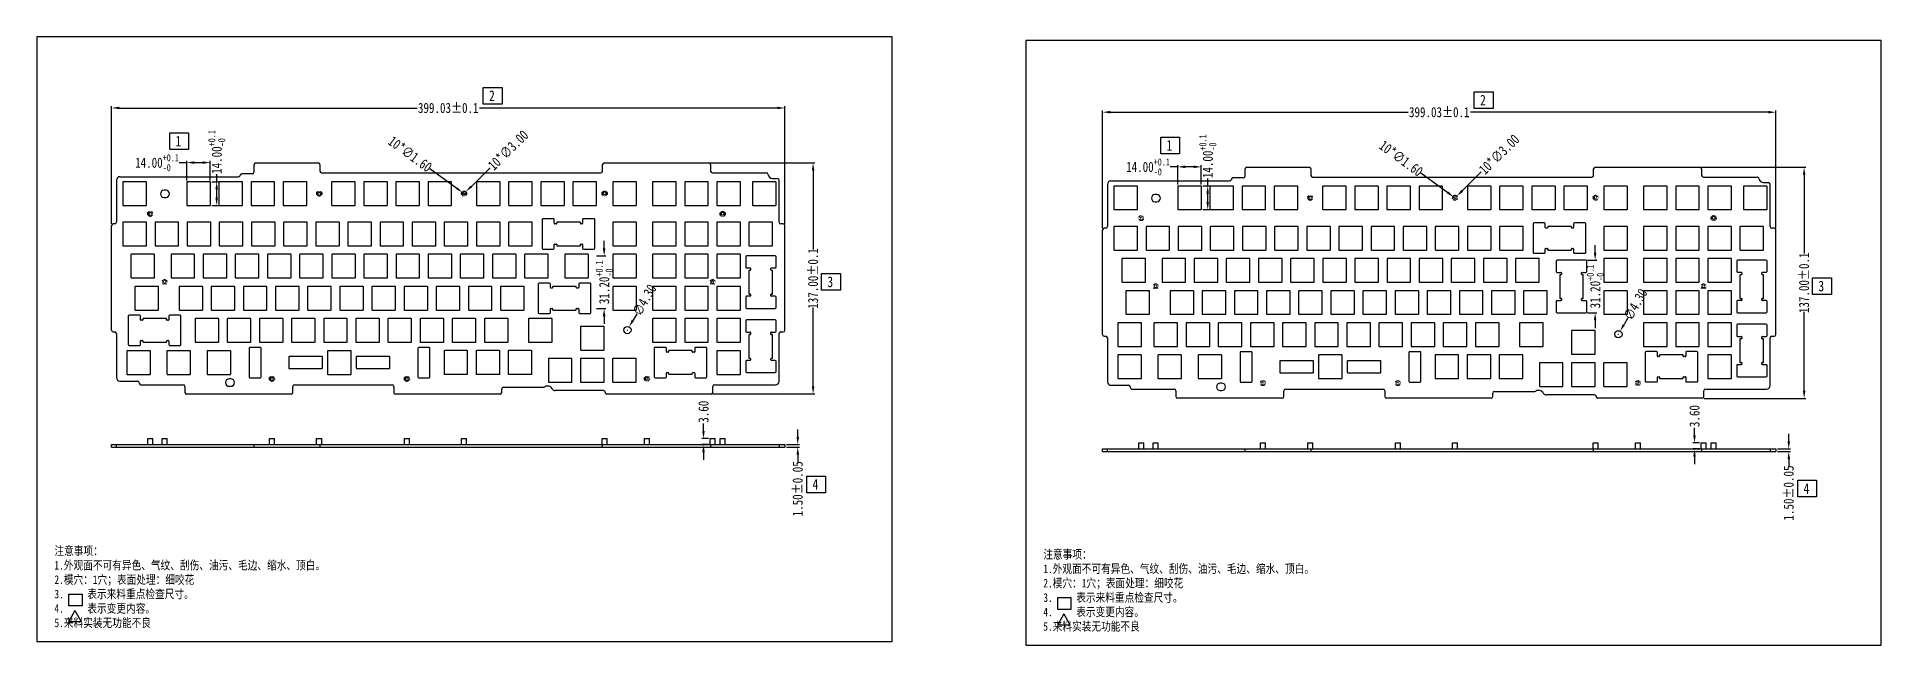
# Model space of a CAD drawing. Header units: inches. Extents: x 1475 to 2567, y -36 to 325.
import ezdxf

# ---------------------------------------------------------------- set-up
doc = ezdxf.new("R2010")
doc.units = ezdxf.units.IN
doc.header["$LTSCALE"] = 0.909449
doc.header["$MEASUREMENT"] = 0
doc.header["$PDMODE"] = 3
doc.header["$PDSIZE"] = 0.3125
for name, pattern in [('CENTER', [0.6, 0.375, -0.075, 0.075, -0.075]), ('HIDDEN', [0.2, 0.1, -0.1]), ('PHANTOM', [0.8, 0.45, -0.05, 0.1, -0.05, 0.1, -0.05])]:
    doc.linetypes.add(name, pattern=pattern)
doc.layers.get('0').update_dxf_attribs({"linetype": 'CONTINUOUS'})
doc.layers.get('Defpoints').update_dxf_attribs({"linetype": 'CONTINUOUS'})
for name, color, linetype in [('1', 1, 'CENTER'), ('DEFAULT_2', 8, 'HIDDEN'), ('DEFAULT_3', 7, 'PHANTOM')]:
    doc.layers.add(name, color=color, linetype=linetype)
doc.styles.get("Standard").update_dxf_attribs({"font": 'txt', "width": 0.8})
doc.dimstyles.get("Standard").update_dxf_attribs({"dimtxt": 6, "dimasz": 4.5, "dimexe": 1, "dimexo": 1, "dimgap": 0.09, "dimtad": 0, "dimzin": 1, "dimdsep": 46, "dimtxsty": 'STANDARD', "dimcen": 0.09, "dimclrd": 5, "dimclre": 5, "dimclrt": 1, "dimadec": 0, "dimazin": 0, "dimtp": 0.01, "dimtm": 0.01, "dimtfac": 1, "dimtofl": 0, "dimtmove": 0, "dimatfit": 3, "dimfxl": 1, "dimtolj": 1, "dimtzin": 4, "dimarcsym": 0})

msp = doc.modelspace()

# ---------------------------------------------------------------- texts
at = {"color": 2, "linetype": 'Continuous', "char_height": 6.3, "width": 63.00787, "attachment_point": 3, "line_spacing_factor": 0.9}
for s, insert in [('{\\fSimSun|b0|i0|c134|p2;2}', (1745.901, 293.107)), ('{\\fSimSun|b0|i0|c134|p2;2}', (2333.196, 290.579)), ('{\\fSimSun|b0|i0|c134|p2;1}', (1560.118, 266.23)), ('{\\fSimSun|b0|i0|c134|p2;1}', (2147.413, 263.702)), ('{\\fSimSun|b0|i0|c134|p2;3}', (1946.397, 182.851)), ('{\\fSimSun|b0|i0|c134|p2;3}', (2533.692, 180.323)), ('{\\fSimSun|b0|i0|c134|p2;4}', (1937.61, 62.829)), ('{\\fSimSun|b0|i0|c134|p2;4}', (2524.905, 60.301))]:
    msp.add_mtext(s, dxfattribs=dict(at, insert=insert))
at = {"layer": '1', "char_height": 5.12017, "width": 168.99697, "attachment_point": 1}
for insert in [(1484.912, 22.802), (2070.954, 20.719)]:
    msp.add_mtext('{\\fSimSun|b0|i0|c134|p2;注意事项：}\\P1.{\\fSimSun|b0|i0|c134|p2;外观面不可有异色、气纹、刮伤、油污、毛边、缩水、顶白。\\P2.模穴：1穴；表面处理：细咬花\\P}3.{\\fSimSun|b0|i0|c134|p2;     表示来料重点检查尺寸。\\P4.     表示变更内容。\\P5.来料实装无功能不良}', dxfattribs=dict(at, insert=insert))

# ---------------------------------------------------------------- blocks, each defined once
blk = doc.blocks.new('*D5')
at = {"layer": 'DEFAULT_3', "color": 3, "linetype": 'ByBlock', "lineweight": -2}
for p, q in [((2168.4, 236.5), (2168.4, 241)), ((2165.4, 236.5), (2169.4, 236.5)), ((2168.4, 227), (2168.4, 232)), ((2165.4, 222.5), (2169.4, 222.5))]:
    blk.add_line(p, q, dxfattribs=at)
at = {"layer": 'DEFAULT_3', "color": 3, "linetype": 'ByBlock'}
for points in [[(2167.6, 232), (2169.1, 232), (2168.4, 236.5)], [(2167.6, 227), (2169.1, 227), (2168.4, 222.5)]]:
    blk.add_solid(points, dxfattribs=at)
at = {"layer": 'Defpoints', "color": 0, "linetype": 'ByBlock'}
for p in [(2164.4, 236.5), (2168.4, 236.5), (2164.4, 222.5)]:
    blk.add_point(p, dxfattribs=at)
at = {"layer": 'DEFAULT_3', "color": 3, "linetype": 'ByBlock', "insert": (2168.4, 254.1), "char_height": 6, "attachment_point": 5, "rotation": 90}
blk.add_mtext('\\A1;14.00{\\H0.7x;\\S+0.1^ -0;}', dxfattribs=at)
blk = doc.blocks.new('*D6')
at = {"layer": 'DEFAULT_3', "color": 3, "linetype": 'ByBlock', "lineweight": -2}
for p, q in [((2150.6, 247.8), (2146.1, 247.8)), ((2150.6, 237.3), (2150.6, 248.8)), ((2160.1, 247.8), (2155.1, 247.8)), ((2164.6, 237.3), (2164.6, 248.8))]:
    blk.add_line(p, q, dxfattribs=at)
at = {"layer": 'DEFAULT_3', "color": 3, "linetype": 'ByBlock'}
for points in [[(2155.1, 248.6), (2155.1, 247.1), (2150.6, 247.8)], [(2160.1, 248.6), (2160.1, 247.1), (2164.6, 247.8)]]:
    blk.add_solid(points, dxfattribs=at)
at = {"layer": 'Defpoints', "color": 0, "linetype": 'ByBlock'}
for p in [(2150.6, 247.8), (2150.6, 236.3), (2164.6, 236.3)]:
    blk.add_point(p, dxfattribs=at)
at = {"layer": 'DEFAULT_3', "color": 3, "linetype": 'ByBlock', "insert": (2133, 247.8), "char_height": 6, "attachment_point": 5}
blk.add_mtext('\\A1;14.00{\\H0.7x;\\S+0.1^ -0;}', dxfattribs=at)
blk = doc.blocks.new('*D11')
at = {"layer": 'DEFAULT_3', "color": 3, "linetype": 'ByBlock', "lineweight": -2}
for p, q in [((2106.1, 211.4), (2106.1, 281.2)), ((2110.6, 280.2), (2287.1, 280.2)), ((2500.6, 280.2), (2324.1, 280.2)), ((2505.1, 211.4), (2505.1, 281.2))]:
    blk.add_line(p, q, dxfattribs=at)
at = {"layer": 'DEFAULT_3', "color": 3, "linetype": 'ByBlock'}
for points in [[(2110.6, 281), (2110.6, 279.5), (2106.1, 280.2)], [(2500.6, 281), (2500.6, 279.5), (2505.1, 280.2)]]:
    blk.add_solid(points, dxfattribs=at)
at = {"layer": 'Defpoints', "color": 0, "linetype": 'ByBlock'}
for p in [(2505.1, 280.2), (2106.1, 210.4), (2505.1, 210.4)]:
    blk.add_point(p, dxfattribs=at)
at = {"layer": 'DEFAULT_3', "color": 3, "linetype": 'ByBlock', "insert": (2305.6, 280.2), "char_height": 6, "attachment_point": 5}
blk.add_mtext('\\A1;399.03%%P0.1', dxfattribs=at)
blk = doc.blocks.new('*D7')
at = {"layer": 'DEFAULT_3', "color": 3, "linetype": 'ByBlock', "lineweight": -2}
for p, q in [((2294.7, 244.3), (2310.7, 232.6)), ((2315, 229.4), (2315, 229.6)), ((2314.9, 229.5), (2315.1, 229.5))]:
    blk.add_line(p, q, dxfattribs=at)
at = {"layer": 'DEFAULT_3', "color": 3, "linetype": 'ByBlock'}
blk.add_solid([(2311.1, 233.2), (2310.2, 232), (2314.3, 229.9)], dxfattribs=at)
at = {"layer": 'Defpoints', "color": 0, "linetype": 'ByBlock'}
for p in [(2314.3, 229.9), (2315.6, 229)]:
    blk.add_point(p, dxfattribs=at)
at = {"layer": 'DEFAULT_3', "color": 3, "linetype": 'ByBlock', "insert": (2283, 252.8), "char_height": 6, "attachment_point": 5, "rotation": 323.844}
blk.add_mtext('\\A1;10*∅1.60', dxfattribs=at)
blk = doc.blocks.new('*D8')
at = {"layer": 'DEFAULT_3', "color": 3, "linetype": 'ByBlock', "lineweight": -2}
for p, q in [((2330.5, 244.8), (2319.2, 233.7)), ((2315, 229.4), (2315, 229.6)), ((2314.9, 229.5), (2315.1, 229.5))]:
    blk.add_line(p, q, dxfattribs=at)
at = {"layer": 'DEFAULT_3', "color": 3, "linetype": 'ByBlock'}
blk.add_solid([(2318.7, 234.2), (2319.8, 233.1), (2316, 230.5)], dxfattribs=at)
at = {"layer": 'Defpoints', "color": 0, "linetype": 'ByBlock'}
for p in [(2316, 230.5), (2313.9, 228.4)]:
    blk.add_point(p, dxfattribs=at)
at = {"layer": 'DEFAULT_3', "color": 3, "linetype": 'ByBlock', "insert": (2341.1, 255.2), "char_height": 6, "attachment_point": 5, "rotation": 44.5072}
blk.add_mtext('\\A1;10*∅3.00', dxfattribs=at)
blk = doc.blocks.new('*D12')
at = {"layer": 'DEFAULT_3', "color": 3, "linetype": 'ByBlock', "lineweight": -2}
for p, q in [((2398, 197), (2398, 201.5)), ((2393.5, 192.5), (2399, 192.5)), ((2393.5, 161.3), (2399, 161.3)), ((2398, 156.8), (2398, 152.3))]:
    blk.add_line(p, q, dxfattribs=at)
at = {"layer": 'DEFAULT_3', "color": 3, "linetype": 'ByBlock'}
for points in [[(2397.2, 197), (2398.7, 197), (2398, 192.5)], [(2397.2, 156.8), (2398.7, 156.8), (2398, 161.3)]]:
    blk.add_solid(points, dxfattribs=at)
at = {"layer": 'Defpoints', "color": 0, "linetype": 'ByBlock'}
for p in [(2392.5, 192.5), (2398, 192.5), (2392.5, 161.3)]:
    blk.add_point(p, dxfattribs=at)
at = {"layer": 'DEFAULT_3', "color": 3, "linetype": 'ByBlock', "insert": (2398, 176.9), "char_height": 6, "attachment_point": 5, "rotation": 90}
blk.add_mtext('\\A1;31.20{\\H0.7x;\\S+0.1^ -0;}', dxfattribs=at)
blk = doc.blocks.new('*D13')
at = {"layer": 'DEFAULT_3', "color": 3, "linetype": 'ByBlock', "lineweight": -2}
for p, q in [((2417.3, 158.3), (2415.1, 154.4)), ((2411.7, 148.6), (2411.9, 148.6)), ((2411.8, 148.5), (2411.8, 148.7))]:
    blk.add_line(p, q, dxfattribs=at)
at = {"layer": 'DEFAULT_3', "color": 3, "linetype": 'ByBlock'}
blk.add_solid([(2414.4, 154.7), (2415.7, 154), (2412.8, 150.4)], dxfattribs=at)
at = {"layer": 'Defpoints', "color": 0, "linetype": 'ByBlock'}
for p in [(2410.7, 146.7), (2412.8, 150.4)]:
    blk.add_point(p, dxfattribs=at)
at = {"layer": 'DEFAULT_3', "color": 3, "linetype": 'ByBlock', "insert": (2421.9, 166.3), "char_height": 6, "attachment_point": 5, "rotation": 60.3942}
blk.add_mtext('\\A1;∅4.30', dxfattribs=at)
blk = doc.blocks.new('*D14')
at = {"layer": 'DEFAULT_3', "color": 3, "linetype": 'ByBlock', "lineweight": -2}
for p, q in [((2461.1, 247.6), (2522.8, 247.6)), ((2521.8, 243.1), (2521.8, 196.4)), ((2521.8, 115.1), (2521.8, 161.8)), ((2462.6, 110.6), (2522.8, 110.6))]:
    blk.add_line(p, q, dxfattribs=at)
at = {"layer": 'DEFAULT_3', "color": 3, "linetype": 'ByBlock'}
for points in [[(2521.1, 243.1), (2522.6, 243.1), (2521.8, 247.6)], [(2521.1, 115.1), (2522.6, 115.1), (2521.8, 110.6)]]:
    blk.add_solid(points, dxfattribs=at)
at = {"layer": 'Defpoints', "color": 0, "linetype": 'ByBlock'}
for p in [(2460.1, 247.6), (2521.8, 247.6), (2461.6, 110.6)]:
    blk.add_point(p, dxfattribs=at)
at = {"layer": 'DEFAULT_3', "color": 3, "linetype": 'ByBlock', "insert": (2521.8, 179.1), "char_height": 6, "attachment_point": 5, "rotation": 90}
blk.add_mtext('\\A1;137.00%%P0.1', dxfattribs=at)
blk = doc.blocks.new('*D9')
at = {"layer": 'DEFAULT_3', "color": 3, "linetype": 'ByBlock', "lineweight": -2}
for p, q in [((2512.7, 85.1), (2512.7, 89.6)), ((2506.1, 80.6), (2513.7, 80.6)), ((2506.1, 79.1), (2513.7, 79.1)), ((2512.7, 74.6), (2512.7, 70.1))]:
    blk.add_line(p, q, dxfattribs=at)
at = {"layer": 'DEFAULT_3', "color": 3, "linetype": 'ByBlock'}
for points in [[(2512, 85.1), (2513.5, 85.1), (2512.7, 80.6)], [(2512, 74.6), (2513.5, 74.6), (2512.7, 79.1)]]:
    blk.add_solid(points, dxfattribs=at)
at = {"layer": 'Defpoints', "color": 0, "linetype": 'ByBlock'}
for p in [(2505.1, 80.6), (2505.1, 79.1), (2512.7, 79.1)]:
    blk.add_point(p, dxfattribs=at)
at = {"layer": 'DEFAULT_3', "color": 3, "linetype": 'ByBlock', "insert": (2512.7, 54.5), "char_height": 6, "attachment_point": 5, "rotation": 90}
blk.add_mtext('\\A1;1.50%%P0.05', dxfattribs=at)
blk = doc.blocks.new('*D10')
at = {"layer": 'DEFAULT_3', "color": 3, "linetype": 'ByBlock', "lineweight": -2}
for p, q in [((2456.9, 88.7), (2456.9, 93.2)), ((2459.8, 84.2), (2455.9, 84.2)), ((2459.8, 80.6), (2455.9, 80.6)), ((2456.9, 76.1), (2456.9, 71.6))]:
    blk.add_line(p, q, dxfattribs=at)
at = {"layer": 'DEFAULT_3', "color": 3, "linetype": 'ByBlock'}
for points in [[(2456.1, 88.7), (2457.6, 88.7), (2456.9, 84.2)], [(2456.1, 76.1), (2457.6, 76.1), (2456.9, 80.6)]]:
    blk.add_solid(points, dxfattribs=at)
at = {"layer": 'Defpoints', "color": 0, "linetype": 'ByBlock'}
for p in [(2456.9, 84.2), (2460.8, 84.2), (2460.8, 80.6)]:
    blk.add_point(p, dxfattribs=at)
at = {"layer": 'DEFAULT_3', "color": 3, "linetype": 'ByBlock', "insert": (2456.9, 100.1), "char_height": 6, "attachment_point": 5, "rotation": 90}
blk.add_mtext('\\A1;3.60', dxfattribs=at)
blk = doc.blocks.new('*D15')
at = {"layer": 'DEFAULT_3', "color": 3, "linetype": 'ByBlock', "lineweight": -2}
for p, q in [((1581.1, 239), (1581.1, 243.5)), ((1578.1, 239), (1582.1, 239)), ((1581.1, 229.5), (1581.1, 234.5)), ((1578.1, 225), (1582.1, 225))]:
    blk.add_line(p, q, dxfattribs=at)
at = {"layer": 'DEFAULT_3', "color": 3, "linetype": 'ByBlock'}
for points in [[(1580.3, 234.5), (1581.8, 234.5), (1581.1, 239)], [(1580.3, 229.5), (1581.8, 229.5), (1581.1, 225)]]:
    blk.add_solid(points, dxfattribs=at)
at = {"layer": 'Defpoints', "color": 0, "linetype": 'ByBlock'}
for p in [(1577.1, 239), (1581.1, 239), (1577.1, 225)]:
    blk.add_point(p, dxfattribs=at)
at = {"layer": 'DEFAULT_3', "color": 3, "linetype": 'ByBlock', "insert": (1581.1, 256.6), "char_height": 6, "attachment_point": 5, "rotation": 90}
blk.add_mtext('\\A1;14.00{\\H0.7x;\\S+0.1^ -0;}', dxfattribs=at)
blk = doc.blocks.new('*D16')
at = {"layer": 'DEFAULT_3', "color": 3, "linetype": 'ByBlock', "lineweight": -2}
for p, q in [((1563.3, 250.3), (1558.8, 250.3)), ((1563.3, 239.8), (1563.3, 251.3)), ((1572.8, 250.3), (1567.8, 250.3)), ((1577.3, 239.8), (1577.3, 251.3))]:
    blk.add_line(p, q, dxfattribs=at)
at = {"layer": 'DEFAULT_3', "color": 3, "linetype": 'ByBlock'}
for points in [[(1567.8, 251.1), (1567.8, 249.6), (1563.3, 250.3)], [(1572.8, 251.1), (1572.8, 249.6), (1577.3, 250.3)]]:
    blk.add_solid(points, dxfattribs=at)
at = {"layer": 'Defpoints', "color": 0, "linetype": 'ByBlock'}
for p in [(1563.3, 250.3), (1563.3, 238.8), (1577.3, 238.8)]:
    blk.add_point(p, dxfattribs=at)
at = {"layer": 'DEFAULT_3', "color": 3, "linetype": 'ByBlock', "insert": (1545.7, 250.3), "char_height": 6, "attachment_point": 5}
blk.add_mtext('\\A1;14.00{\\H0.7x;\\S+0.1^ -0;}', dxfattribs=at)
blk = doc.blocks.new('*D17')
at = {"layer": 'DEFAULT_3', "color": 3, "linetype": 'ByBlock', "lineweight": -2}
for p, q in [((1518.8, 214), (1518.8, 283.7)), ((1523.3, 282.7), (1699.8, 282.7)), ((1913.3, 282.7), (1736.8, 282.7)), ((1917.8, 214), (1917.8, 283.7))]:
    blk.add_line(p, q, dxfattribs=at)
at = {"layer": 'DEFAULT_3', "color": 3, "linetype": 'ByBlock'}
for points in [[(1523.3, 283.5), (1523.3, 282), (1518.8, 282.7)], [(1913.3, 283.5), (1913.3, 282), (1917.8, 282.7)]]:
    blk.add_solid(points, dxfattribs=at)
at = {"layer": 'Defpoints', "color": 0, "linetype": 'ByBlock'}
for p in [(1917.8, 282.7), (1518.8, 213), (1917.8, 213)]:
    blk.add_point(p, dxfattribs=at)
at = {"layer": 'DEFAULT_3', "color": 3, "linetype": 'ByBlock', "insert": (1718.3, 282.7), "char_height": 6, "attachment_point": 5}
blk.add_mtext('\\A1;399.03%%P0.1', dxfattribs=at)
blk = doc.blocks.new('*D18')
at = {"layer": 'DEFAULT_3', "color": 3, "linetype": 'ByBlock', "lineweight": -2}
for p, q in [((1707.4, 246.8), (1723.4, 235.1)), ((1727.6, 232), (1727.8, 232)), ((1727.7, 231.9), (1727.7, 232.1))]:
    blk.add_line(p, q, dxfattribs=at)
at = {"layer": 'DEFAULT_3', "color": 3, "linetype": 'ByBlock'}
blk.add_solid([(1723.8, 235.7), (1723, 234.5), (1727, 232.5)], dxfattribs=at)
at = {"layer": 'Defpoints', "color": 0, "linetype": 'ByBlock'}
for p in [(1727, 232.5), (1728.3, 231.5)]:
    blk.add_point(p, dxfattribs=at)
at = {"layer": 'DEFAULT_3', "color": 3, "linetype": 'ByBlock', "insert": (1695.7, 255.4), "char_height": 6, "attachment_point": 5, "rotation": 323.844}
blk.add_mtext('\\A1;10*∅1.60', dxfattribs=at)
blk = doc.blocks.new('*D19')
at = {"layer": 'DEFAULT_3', "color": 3, "linetype": 'ByBlock', "lineweight": -2}
for p, q in [((1743.2, 247.3), (1732, 236.2)), ((1727.6, 232), (1727.8, 232)), ((1727.7, 231.9), (1727.7, 232.1))]:
    blk.add_line(p, q, dxfattribs=at)
at = {"layer": 'DEFAULT_3', "color": 3, "linetype": 'ByBlock'}
blk.add_solid([(1731.4, 236.7), (1732.5, 235.7), (1728.7, 233.1)], dxfattribs=at)
at = {"layer": 'Defpoints', "color": 0, "linetype": 'ByBlock'}
for p in [(1726.6, 231), (1728.7, 233.1)]:
    blk.add_point(p, dxfattribs=at)
at = {"layer": 'DEFAULT_3', "color": 3, "linetype": 'ByBlock', "insert": (1753.8, 257.7), "char_height": 6, "attachment_point": 5, "rotation": 44.5072}
blk.add_mtext('\\A1;10*∅3.00', dxfattribs=at)
blk = doc.blocks.new('*D20')
at = {"layer": 'DEFAULT_3', "color": 3, "linetype": 'ByBlock', "lineweight": -2}
for p, q in [((1810.7, 199.5), (1810.7, 204)), ((1806.2, 195), (1811.7, 195)), ((1806.2, 163.8), (1811.7, 163.8)), ((1810.7, 159.3), (1810.7, 154.8))]:
    blk.add_line(p, q, dxfattribs=at)
at = {"layer": 'DEFAULT_3', "color": 3, "linetype": 'ByBlock'}
for points in [[(1809.9, 199.5), (1811.4, 199.5), (1810.7, 195)], [(1809.9, 159.3), (1811.4, 159.3), (1810.7, 163.8)]]:
    blk.add_solid(points, dxfattribs=at)
at = {"layer": 'Defpoints', "color": 0, "linetype": 'ByBlock'}
for p in [(1805.2, 195), (1810.7, 195), (1805.2, 163.8)]:
    blk.add_point(p, dxfattribs=at)
at = {"layer": 'DEFAULT_3', "color": 3, "linetype": 'ByBlock', "insert": (1810.7, 179.4), "char_height": 6, "attachment_point": 5, "rotation": 90}
blk.add_mtext('\\A1;31.20{\\H0.7x;\\S+0.1^ -0;}', dxfattribs=at)
blk = doc.blocks.new('*D21')
at = {"layer": 'DEFAULT_3', "color": 3, "linetype": 'ByBlock', "lineweight": -2}
for p, q in [((1830, 160.8), (1827.8, 156.9)), ((1824.4, 151.1), (1824.6, 151.1)), ((1824.5, 151), (1824.5, 151.2))]:
    blk.add_line(p, q, dxfattribs=at)
at = {"layer": 'DEFAULT_3', "color": 3, "linetype": 'ByBlock'}
blk.add_solid([(1827.1, 157.3), (1828.4, 156.5), (1825.5, 153)], dxfattribs=at)
at = {"layer": 'Defpoints', "color": 0, "linetype": 'ByBlock'}
for p in [(1823.4, 149.2), (1825.5, 153)]:
    blk.add_point(p, dxfattribs=at)
at = {"layer": 'DEFAULT_3', "color": 3, "linetype": 'ByBlock', "insert": (1834.6, 168.9), "char_height": 6, "attachment_point": 5, "rotation": 60.3942}
blk.add_mtext('\\A1;∅4.30', dxfattribs=at)
blk = doc.blocks.new('*D22')
at = {"layer": 'DEFAULT_3', "color": 3, "linetype": 'ByBlock', "lineweight": -2}
for p, q in [((1873.8, 250.2), (1935.5, 250.2)), ((1934.5, 245.7), (1934.5, 198.9)), ((1934.5, 117.7), (1934.5, 164.4)), ((1875.3, 113.2), (1935.5, 113.2))]:
    blk.add_line(p, q, dxfattribs=at)
at = {"layer": 'DEFAULT_3', "color": 3, "linetype": 'ByBlock'}
for points in [[(1933.8, 245.7), (1935.3, 245.7), (1934.5, 250.2)], [(1933.8, 117.7), (1935.3, 117.7), (1934.5, 113.2)]]:
    blk.add_solid(points, dxfattribs=at)
at = {"layer": 'Defpoints', "color": 0, "linetype": 'ByBlock'}
for p in [(1872.8, 250.2), (1934.5, 250.2), (1874.3, 113.2)]:
    blk.add_point(p, dxfattribs=at)
at = {"layer": 'DEFAULT_3', "color": 3, "linetype": 'ByBlock', "insert": (1934.5, 181.7), "char_height": 6, "attachment_point": 5, "rotation": 90}
blk.add_mtext('\\A1;137.00%%P0.1', dxfattribs=at)
blk = doc.blocks.new('*D23')
at = {"layer": 'DEFAULT_3', "color": 3, "linetype": 'ByBlock', "lineweight": -2}
for p, q in [((1925.4, 87.7), (1925.4, 92.2)), ((1918.8, 83.2), (1926.4, 83.2)), ((1918.8, 81.7), (1926.4, 81.7)), ((1925.4, 77.2), (1925.4, 72.7))]:
    blk.add_line(p, q, dxfattribs=at)
at = {"layer": 'DEFAULT_3', "color": 3, "linetype": 'ByBlock'}
for points in [[(1924.7, 87.7), (1926.2, 87.7), (1925.4, 83.2)], [(1924.7, 77.2), (1926.2, 77.2), (1925.4, 81.7)]]:
    blk.add_solid(points, dxfattribs=at)
at = {"layer": 'Defpoints', "color": 0, "linetype": 'ByBlock'}
for p in [(1917.8, 83.2), (1917.8, 81.7), (1925.4, 81.7)]:
    blk.add_point(p, dxfattribs=at)
at = {"layer": 'DEFAULT_3', "color": 3, "linetype": 'ByBlock', "insert": (1925.4, 57), "char_height": 6, "attachment_point": 5, "rotation": 90}
blk.add_mtext('\\A1;1.50%%P0.05', dxfattribs=at)
blk = doc.blocks.new('*D24')
at = {"layer": 'DEFAULT_3', "color": 3, "linetype": 'ByBlock', "lineweight": -2}
for p, q in [((1869.6, 91.3), (1869.6, 95.8)), ((1872.5, 86.8), (1868.6, 86.8)), ((1872.5, 83.2), (1868.6, 83.2)), ((1869.6, 78.7), (1869.6, 74.2))]:
    blk.add_line(p, q, dxfattribs=at)
at = {"layer": 'DEFAULT_3', "color": 3, "linetype": 'ByBlock'}
for points in [[(1868.8, 91.3), (1870.3, 91.3), (1869.6, 86.8)], [(1868.8, 78.7), (1870.3, 78.7), (1869.6, 83.2)]]:
    blk.add_solid(points, dxfattribs=at)
at = {"layer": 'Defpoints', "color": 0, "linetype": 'ByBlock'}
for p in [(1869.6, 86.8), (1873.5, 86.8), (1873.5, 83.2)]:
    blk.add_point(p, dxfattribs=at)
at = {"layer": 'DEFAULT_3', "color": 3, "linetype": 'ByBlock', "insert": (1869.6, 102.7), "char_height": 6, "attachment_point": 5, "rotation": 90}
blk.add_mtext('\\A1;3.60', dxfattribs=at)

# ---------------------------------------------------------------- dimensions: what is measured, and where the dimension line sits
at = {"layer": 'DEFAULT_3', "linetype": 'ByBlock'}
for base, p1, p2, text, picture, middle in [((1917.824, 282.743), (1518.793, 212.974), (1917.824, 212.974), '<>%%P0.1', '*D17', (1718.309, 282.743)), ((2505.119, 280.215), (2106.088, 210.446), (2505.119, 210.446), '<>%%P0.1', '*D11', (2305.604, 280.215)), ((1563.324, 250.331), (1577.324, 238.802), (1563.324, 238.802), '<>{\\H0.7x;\\S+0.1^ -0;}', '*D16', (1545.734, 250.331)), ((2150.619, 247.803), (2164.619, 236.274), (2150.619, 236.274), '<>{\\H0.7x;\\S+0.1^ -0;}', '*D6', (2133.029, 247.803))]:
    dim = msp.add_linear_dim(base=base, p1=p1, p2=p2, text=text, dimstyle='STANDARD', override={"dimclrd": 3, "dimclre": 3, "dimclrt": 3, "dimtfillclr": 256}, dxfattribs=at)
    dim.commit()
    dim.dimension.update_dxf_attribs({"geometry": picture, "text_midpoint": middle})
for base, p1, p2, picture, middle in [((1581.08, 239.002), (1577.124, 225.002), (1577.124, 239.002), '*D15', (1581.08, 256.592)), ((2168.375, 236.474), (2164.419, 222.474), (2164.419, 236.474), '*D5', (2168.375, 254.064)), ((1810.666, 195.002), (1805.169, 163.802), (1805.169, 195.002), '*D20', (1810.666, 179.403)), ((2397.961, 192.474), (2392.464, 161.274), (2392.464, 192.474), '*D12', (2397.961, 176.875))]:
    dim = msp.add_linear_dim(base=base, p1=p1, p2=p2, angle=90, text='<>{\\H0.7x;\\S+0.1^ -0;}', dimstyle='STANDARD', override={"dimclrd": 3, "dimclre": 3, "dimclrt": 3, "dimtfillclr": 256}, dxfattribs=at)
    dim.commit()
    dim.dimension.update_dxf_attribs({"geometry": picture, "text_midpoint": middle, "dimtype": 160})
for p1, p2, picture, middle in [((1726.604, 230.951), (1728.744, 233.054), '*D19', (1753.837, 257.719)), ((1728.32, 231.53), (1727.028, 232.474), '*D18', (1695.717, 255.354)), ((2315.615, 229.002), (2314.323, 229.946), '*D7', (2283.012, 252.826)), ((2313.899, 228.423), (2316.039, 230.526), '*D8', (2341.132, 255.191))]:
    dim = msp.add_diameter_dim_2p(p1=p1, p2=p2, text='10*<>', dimstyle='STANDARD', override={"dimclrd": 3, "dimclre": 3, "dimclrt": 3, "dimtfillclr": 256}, dxfattribs=at)
    dim.commit()
    dim.dimension.update_dxf_attribs({"geometry": picture, "text_midpoint": middle, "dimtype": 163})
for base, p1, p2, text, picture, middle in [((1934.52, 250.154), (1874.257, 113.158), (1872.807, 250.154), '<>%%P0.1', '*D22', (1934.52, 181.656)), ((2521.815, 247.626), (2461.552, 110.63), (2460.102, 247.626), '<>%%P0.1', '*D14', (2521.815, 179.128)), ((1925.405, 81.675), (1917.824, 83.175), (1917.824, 81.675), '<>%%P0.05', '*D23', (1925.405, 56.985)), ((2512.701, 79.147), (2505.119, 80.647), (2505.119, 79.147), '<>%%P0.05', '*D9', (2512.701, 54.457))]:
    dim = msp.add_linear_dim(base=base, p1=p1, p2=p2, angle=90, text=text, dimstyle='STANDARD', override={"dimclrd": 3, "dimclre": 3, "dimclrt": 3, "dimtfillclr": 256}, dxfattribs=at)
    dim.commit()
    dim.dimension.update_dxf_attribs({"geometry": picture, "text_midpoint": middle})
for p1, p2, picture, middle in [((1823.412, 149.233), (1825.536, 152.972), '*D21', (1834.572, 168.874)), ((2410.707, 146.705), (2412.831, 150.444), '*D13', (2421.867, 166.346))]:
    dim = msp.add_diameter_dim_2p(p1=p1, p2=p2, dimstyle='STANDARD', override={"dimclrd": 3, "dimclre": 3, "dimclrt": 3, "dimtfillclr": 256}, dxfattribs=at)
    dim.commit()
    dim.dimension.update_dxf_attribs({"geometry": picture, "text_midpoint": middle})
for base, p1, p2, picture, middle in [((1869.591, 86.775), (1873.474, 83.175), (1873.474, 86.775), '*D24', (1869.591, 102.665)), ((2456.887, 84.247), (2460.769, 80.647), (2460.769, 84.247), '*D10', (2456.887, 100.137))]:
    dim = msp.add_linear_dim(base=base, p1=p1, p2=p2, angle=90, dimstyle='STANDARD', override={"dimclrd": 3, "dimclre": 3, "dimclrt": 3, "dimtfillclr": 256}, dxfattribs=at)
    dim.commit()
    dim.dimension.update_dxf_attribs({"geometry": picture, "text_midpoint": middle})

# ---------------------------------------------------------------- linework, layer by layer
at = {"color": 7, "linetype": 'Continuous'}
for p, q in [((1523.674, 241.984), (1594.047, 241.984)), ((1602.239, 243.784), (1596.037, 243.784)), ((1603.239, 244.784), (1603.239, 249.154)), ((1604.239, 250.154), (1641.239, 250.154)), ((1642.239, 249.154), (1642.239, 245.284)), ((1643.239, 244.284), (1808.807, 244.284)), ((1809.807, 245.284), (1809.807, 249.154)), ((1810.807, 250.154), (1872.807, 250.154)), ((1873.807, 249.154), (1873.807, 245.284)), ((1874.807, 244.284), (1906.796, 244.284)), ((1910.473, 241.002), (1913.324, 241.002)), ((2189.534, 241.256), (2183.332, 241.256)), ((2190.534, 242.256), (2190.534, 246.626)), ((2191.534, 247.626), (2228.534, 247.626)), ((2229.534, 246.626), (2229.534, 242.756)), ((2230.534, 241.756), (2396.102, 241.756)), ((2397.102, 242.756), (2397.102, 246.626)), ((2398.102, 247.626), (2460.102, 247.626)), ((2461.102, 246.626), (2461.102, 242.756)), ((2462.102, 241.756), (2494.092, 241.756)), ((1521.674, 239.984), (1521.674, 214.974)), ((1525.474, 238.802), (1525.474, 225.202)), ((1539.274, 239.002), (1525.674, 239.002)), ((1539.474, 225.202), (1539.474, 238.802)), ((1550.874, 233.952), (1549.874, 233.952)), ((1549.874, 229.652), (1550.874, 229.652)), ((1563.324, 238.802), (1563.324, 225.202)), ((1577.124, 239.002), (1563.524, 239.002)), ((1577.324, 225.202), (1577.324, 238.802)), ((1582.374, 238.802), (1582.374, 225.202)), ((1596.174, 239.002), (1582.574, 239.002)), ((1596.374, 225.202), (1596.374, 238.802)), ((1601.424, 238.802), (1601.424, 225.202)), ((1615.224, 239.002), (1601.624, 239.002)), ((1615.424, 225.202), (1615.424, 238.802)), ((1620.474, 238.802), (1620.474, 225.202)), ((1634.274, 239.002), (1620.674, 239.002)), ((1634.474, 225.202), (1634.474, 238.802)), ((1649.174, 238.802), (1649.174, 225.202)), ((1662.974, 239.002), (1649.374, 239.002)), ((1663.174, 225.202), (1663.174, 238.802)), ((1668.224, 238.802), (1668.224, 225.202)), ((1682.024, 239.002), (1668.424, 239.002)), ((1682.224, 225.202), (1682.224, 238.802)), ((1687.274, 238.802), (1687.274, 225.202)), ((1701.074, 239.002), (1687.474, 239.002)), ((1701.274, 225.202), (1701.274, 238.802)), ((1706.324, 238.802), (1706.324, 225.202)), ((1720.124, 239.002), (1706.524, 239.002)), ((1720.324, 225.202), (1720.324, 238.802)), ((1735.024, 238.802), (1735.024, 225.202)), ((1748.824, 239.002), (1735.224, 239.002)), ((1749.024, 225.202), (1749.024, 238.802)), ((1754.074, 238.802), (1754.074, 225.202)), ((1767.874, 239.002), (1754.274, 239.002)), ((1768.074, 225.202), (1768.074, 238.802)), ((1773.124, 238.802), (1773.124, 225.202)), ((1786.924, 239.002), (1773.324, 239.002)), ((1787.124, 225.202), (1787.124, 238.802)), ((1792.174, 238.802), (1792.174, 225.202)), ((1805.974, 239.002), (1792.374, 239.002)), ((1806.174, 225.202), (1806.174, 238.802)), ((1815.774, 238.802), (1815.774, 225.202)), ((1829.574, 239.002), (1815.974, 239.002)), ((1829.774, 225.202), (1829.774, 238.802)), ((1853.374, 239.002), (1839.374, 239.002)), ((1839.374, 239.002), (1839.374, 225.002)), ((1853.374, 225.002), (1853.374, 239.002)), ((1872.424, 239.002), (1858.424, 239.002)), ((1858.424, 239.002), (1858.424, 225.002)), ((1872.424, 225.002), (1872.424, 239.002)), ((1877.474, 238.802), (1877.474, 225.202)), ((1891.274, 239.002), (1877.674, 239.002)), ((1891.474, 225.202), (1891.474, 238.802)), ((1898.574, 238.802), (1898.574, 225.202)), ((1912.374, 239.002), (1898.774, 239.002)), ((1912.574, 225.202), (1912.574, 238.802)), ((1914.324, 214.974), (1914.324, 240.002)), ((2108.969, 237.456), (2108.969, 212.446)), ((2110.969, 239.456), (2181.342, 239.456)), ((2112.769, 236.274), (2112.769, 222.674)), ((2126.569, 236.474), (2112.969, 236.474)), ((2126.769, 222.674), (2126.769, 236.274)), ((2138.169, 231.424), (2137.169, 231.424)), ((2150.619, 236.274), (2150.619, 222.674)), ((2164.419, 236.474), (2150.819, 236.474)), ((2164.619, 222.674), (2164.619, 236.274)), ((2169.669, 236.274), (2169.669, 222.674)), ((2183.469, 236.474), (2169.869, 236.474)), ((2183.669, 222.674), (2183.669, 236.274)), ((2188.719, 236.274), (2188.719, 222.674)), ((2202.519, 236.474), (2188.919, 236.474)), ((2202.719, 222.674), (2202.719, 236.274)), ((2207.769, 236.274), (2207.769, 222.674)), ((2221.569, 236.474), (2207.969, 236.474)), ((2221.769, 222.674), (2221.769, 236.274)), ((2236.469, 236.274), (2236.469, 222.674)), ((2250.269, 236.474), (2236.669, 236.474)), ((2250.469, 222.674), (2250.469, 236.274)), ((2255.519, 236.274), (2255.519, 222.674)), ((2269.319, 236.474), (2255.719, 236.474)), ((2269.519, 222.674), (2269.519, 236.274)), ((2274.569, 236.274), (2274.569, 222.674)), ((2288.369, 236.474), (2274.769, 236.474)), ((2288.569, 222.674), (2288.569, 236.274)), ((2293.619, 236.274), (2293.619, 222.674)), ((2307.419, 236.474), (2293.819, 236.474)), ((2307.619, 222.674), (2307.619, 236.274)), ((2322.319, 236.274), (2322.319, 222.674)), ((2336.119, 236.474), (2322.519, 236.474)), ((2336.319, 222.674), (2336.319, 236.274)), ((2341.369, 236.274), (2341.369, 222.674)), ((2355.169, 236.474), (2341.569, 236.474)), ((2355.369, 222.674), (2355.369, 236.274)), ((2360.419, 236.274), (2360.419, 222.674)), ((2374.219, 236.474), (2360.619, 236.474)), ((2374.419, 222.674), (2374.419, 236.274)), ((2379.469, 236.274), (2379.469, 222.674)), ((2393.269, 236.474), (2379.669, 236.474)), ((2393.469, 222.674), (2393.469, 236.274)), ((2403.069, 236.274), (2403.069, 222.674)), ((2416.869, 236.474), (2403.269, 236.474)), ((2417.069, 222.674), (2417.069, 236.274)), ((2440.669, 236.474), (2426.669, 236.474)), ((2426.669, 236.474), (2426.669, 222.474)), ((2440.669, 222.474), (2440.669, 236.474)), ((2459.719, 236.474), (2445.719, 236.474)), ((2445.719, 236.474), (2445.719, 222.474)), ((2459.719, 222.474), (2459.719, 236.474)), ((2464.769, 236.274), (2464.769, 222.674)), ((2478.569, 236.474), (2464.969, 236.474)), ((2478.769, 222.674), (2478.769, 236.274)), ((2485.869, 236.274), (2485.869, 222.674)), ((2499.669, 236.474), (2486.069, 236.474)), ((2497.768, 238.474), (2500.619, 238.474)), ((2499.869, 222.674), (2499.869, 236.274)), ((2501.619, 212.446), (2501.619, 237.474)), ((1525.674, 225.002), (1539.274, 225.002)), ((1563.524, 225.002), (1577.124, 225.002)), ((1582.574, 225.002), (1596.174, 225.002)), ((1601.624, 225.002), (1615.224, 225.002)), ((1620.674, 225.002), (1634.274, 225.002)), ((1649.374, 225.002), (1662.974, 225.002)), ((1668.424, 225.002), (1682.024, 225.002)), ((1687.474, 225.002), (1701.074, 225.002)), ((1706.524, 225.002), (1720.124, 225.002)), ((1735.224, 225.002), (1748.824, 225.002)), ((1754.274, 225.002), (1767.874, 225.002)), ((1773.324, 225.002), (1786.924, 225.002)), ((1792.374, 225.002), (1805.974, 225.002)), ((1815.974, 225.002), (1829.574, 225.002)), ((1839.374, 225.002), (1853.374, 225.002)), ((1858.424, 225.002), (1872.424, 225.002)), ((1877.674, 225.002), (1891.274, 225.002)), ((1898.774, 225.002), (1912.374, 225.002)), ((2112.969, 222.474), (2126.569, 222.474)), ((2137.169, 227.124), (2138.169, 227.124)), ((2150.819, 222.474), (2164.419, 222.474)), ((2169.869, 222.474), (2183.469, 222.474)), ((2188.919, 222.474), (2202.519, 222.474)), ((2207.969, 222.474), (2221.569, 222.474)), ((2236.669, 222.474), (2250.269, 222.474)), ((2255.719, 222.474), (2269.319, 222.474)), ((2274.769, 222.474), (2288.369, 222.474)), ((2293.819, 222.474), (2307.419, 222.474)), ((2322.519, 222.474), (2336.119, 222.474)), ((2341.569, 222.474), (2355.169, 222.474)), ((2360.619, 222.474), (2374.219, 222.474)), ((2379.669, 222.474), (2393.269, 222.474)), ((2403.269, 222.474), (2416.869, 222.474)), ((2426.669, 222.474), (2440.669, 222.474)), ((2445.719, 222.474), (2459.719, 222.474)), ((2464.969, 222.474), (2478.569, 222.474)), ((2486.069, 222.474), (2499.669, 222.474)), ((1518.793, 150.974), (1518.793, 212.974)), ((1520.674, 213.974), (1519.793, 213.974)), ((1525.474, 214.852), (1525.474, 201.252)), ((1539.274, 215.052), (1525.674, 215.052)), ((1539.474, 201.252), (1539.474, 214.852)), ((1544.524, 214.852), (1544.524, 201.252)), ((1558.324, 215.052), (1544.724, 215.052)), ((1558.524, 201.252), (1558.524, 214.852)), ((1563.574, 214.852), (1563.574, 201.252)), ((1577.374, 215.052), (1563.774, 215.052)), ((1577.574, 201.252), (1577.574, 214.852)), ((1582.624, 214.852), (1582.624, 201.252)), ((1596.424, 215.052), (1582.824, 215.052)), ((1596.624, 201.252), (1596.624, 214.852)), ((1601.674, 214.852), (1601.674, 201.252)), ((1615.474, 215.052), (1601.874, 215.052)), ((1615.674, 201.252), (1615.674, 214.852)), ((1620.724, 214.852), (1620.724, 201.252)), ((1634.524, 215.052), (1620.924, 215.052)), ((1634.724, 201.252), (1634.724, 214.852)), ((1639.774, 214.852), (1639.774, 201.252)), ((1653.574, 215.052), (1639.974, 215.052)), ((1653.774, 201.252), (1653.774, 214.852)), ((1658.824, 214.852), (1658.824, 201.252)), ((1672.624, 215.052), (1659.024, 215.052)), ((1672.824, 201.252), (1672.824, 214.852)), ((1677.874, 214.852), (1677.874, 201.252)), ((1691.674, 215.052), (1678.074, 215.052)), ((1691.874, 201.252), (1691.874, 214.852)), ((1696.924, 214.852), (1696.924, 201.252)), ((1710.724, 215.052), (1697.124, 215.052)), ((1710.924, 201.252), (1710.924, 214.852)), ((1715.974, 214.852), (1715.974, 201.252)), ((1729.774, 215.052), (1716.174, 215.052)), ((1729.974, 201.252), (1729.974, 214.852)), ((1735.024, 214.852), (1735.024, 201.252)), ((1748.824, 215.052), (1735.224, 215.052)), ((1749.024, 201.252), (1749.024, 214.852)), ((1754.074, 214.852), (1754.074, 201.252)), ((1767.874, 215.052), (1754.274, 215.052)), ((1768.074, 201.252), (1768.074, 214.852)), ((1773.916, 216.611), (1773.916, 199.611)), ((1780.616, 217.111), (1774.416, 217.111)), ((1781.116, 214.352), (1781.116, 216.611)), ((1782.294, 214.052), (1781.416, 214.052)), ((1782.594, 214.852), (1782.594, 214.352)), ((1796.394, 215.052), (1782.794, 215.052)), ((1796.594, 214.352), (1796.594, 214.852)), ((1797.616, 214.052), (1796.894, 214.052)), ((1797.916, 216.611), (1797.916, 214.352)), ((1804.616, 217.111), (1798.416, 217.111)), ((1805.116, 199.611), (1805.116, 216.611)), ((1815.774, 214.852), (1815.774, 201.252)), ((1829.574, 215.052), (1815.974, 215.052)), ((1829.774, 201.252), (1829.774, 214.852)), ((1839.374, 214.852), (1839.374, 201.252)), ((1853.174, 215.052), (1839.574, 215.052)), ((1853.374, 201.252), (1853.374, 214.852)), ((1858.424, 214.852), (1858.424, 201.252)), ((1872.224, 215.052), (1858.624, 215.052)), ((1872.424, 201.252), (1872.424, 214.852)), ((1877.474, 214.852), (1877.474, 201.252)), ((1891.274, 215.052), (1877.674, 215.052)), ((1891.474, 201.252), (1891.474, 214.852)), ((1896.524, 214.852), (1896.524, 201.252)), ((1910.324, 215.052), (1896.724, 215.052)), ((1910.524, 201.252), (1910.524, 214.852)), ((1916.824, 213.974), (1915.324, 213.974)), ((1917.824, 150.974), (1917.824, 212.974)), ((2106.088, 148.446), (2106.088, 210.446)), ((2107.969, 211.446), (2107.088, 211.446)), ((2112.769, 212.324), (2112.769, 198.724)), ((2126.569, 212.524), (2112.969, 212.524)), ((2126.769, 198.724), (2126.769, 212.324)), ((2131.819, 212.324), (2131.819, 198.724)), ((2145.619, 212.524), (2132.019, 212.524)), ((2145.819, 198.724), (2145.819, 212.324)), ((2150.869, 212.324), (2150.869, 198.724)), ((2164.669, 212.524), (2151.069, 212.524)), ((2164.869, 198.724), (2164.869, 212.324)), ((2169.919, 212.324), (2169.919, 198.724)), ((2183.719, 212.524), (2170.119, 212.524)), ((2183.919, 198.724), (2183.919, 212.324)), ((2188.969, 212.324), (2188.969, 198.724)), ((2202.769, 212.524), (2189.169, 212.524)), ((2202.969, 198.724), (2202.969, 212.324)), ((2208.019, 212.324), (2208.019, 198.724)), ((2221.819, 212.524), (2208.219, 212.524)), ((2222.019, 198.724), (2222.019, 212.324)), ((2227.069, 212.324), (2227.069, 198.724)), ((2240.869, 212.524), (2227.269, 212.524)), ((2241.069, 198.724), (2241.069, 212.324)), ((2246.119, 212.324), (2246.119, 198.724)), ((2259.919, 212.524), (2246.319, 212.524)), ((2260.119, 198.724), (2260.119, 212.324)), ((2265.169, 212.324), (2265.169, 198.724)), ((2278.969, 212.524), (2265.369, 212.524)), ((2279.169, 198.724), (2279.169, 212.324)), ((2284.219, 212.324), (2284.219, 198.724)), ((2298.019, 212.524), (2284.419, 212.524)), ((2298.219, 198.724), (2298.219, 212.324)), ((2303.269, 212.324), (2303.269, 198.724)), ((2317.069, 212.524), (2303.469, 212.524)), ((2317.269, 198.724), (2317.269, 212.324)), ((2322.319, 212.324), (2322.319, 198.724)), ((2336.119, 212.524), (2322.519, 212.524)), ((2336.319, 198.724), (2336.319, 212.324)), ((2341.369, 212.324), (2341.369, 198.724)), ((2355.169, 212.524), (2341.569, 212.524)), ((2355.369, 198.724), (2355.369, 212.324)), ((2361.211, 214.083), (2361.211, 197.083)), ((2367.911, 214.583), (2361.711, 214.583)), ((2368.411, 211.824), (2368.411, 214.083)), ((2369.589, 211.524), (2368.711, 211.524)), ((2369.889, 212.324), (2369.889, 211.824)), ((2383.689, 212.524), (2370.089, 212.524)), ((2383.889, 211.824), (2383.889, 212.324)), ((2384.911, 211.524), (2384.189, 211.524)), ((2385.211, 214.083), (2385.211, 211.824)), ((2391.911, 214.583), (2385.711, 214.583)), ((2392.411, 197.083), (2392.411, 214.083)), ((2403.069, 212.324), (2403.069, 198.724)), ((2416.869, 212.524), (2403.269, 212.524)), ((2417.069, 198.724), (2417.069, 212.324)), ((2426.669, 212.324), (2426.669, 198.724)), ((2440.469, 212.524), (2426.869, 212.524)), ((2440.669, 198.724), (2440.669, 212.324)), ((2445.719, 212.324), (2445.719, 198.724)), ((2459.519, 212.524), (2445.919, 212.524)), ((2459.719, 198.724), (2459.719, 212.324)), ((2464.769, 212.324), (2464.769, 198.724)), ((2478.569, 212.524), (2464.969, 212.524)), ((2478.769, 198.724), (2478.769, 212.324)), ((2483.819, 212.324), (2483.819, 198.724)), ((2497.619, 212.524), (2484.019, 212.524)), ((2497.819, 198.724), (2497.819, 212.324)), ((2504.119, 211.446), (2502.619, 211.446)), ((2505.119, 148.446), (2505.119, 210.446)), ((1525.674, 201.052), (1539.274, 201.052)), ((1544.724, 201.052), (1558.324, 201.052)), ((1563.774, 201.052), (1577.374, 201.052)), ((1582.824, 201.052), (1596.424, 201.052)), ((1601.874, 201.052), (1615.474, 201.052)), ((1620.924, 201.052), (1634.524, 201.052)), ((1639.974, 201.052), (1653.574, 201.052)), ((1659.024, 201.052), (1672.624, 201.052)), ((1678.074, 201.052), (1691.674, 201.052)), ((1697.124, 201.052), (1710.724, 201.052)), ((1716.174, 201.052), (1729.774, 201.052)), ((1735.224, 201.052), (1748.824, 201.052)), ((1754.274, 201.052), (1767.874, 201.052)), ((1774.416, 199.111), (1780.616, 199.111)), ((1781.116, 199.611), (1781.116, 201.752)), ((1781.416, 202.052), (1782.294, 202.052)), ((1782.594, 201.752), (1782.594, 201.252)), ((1782.794, 201.052), (1796.394, 201.052)), ((1796.594, 201.252), (1796.594, 201.752)), ((1796.894, 202.052), (1797.616, 202.052)), ((1797.916, 201.752), (1797.916, 199.611)), ((1798.416, 199.111), (1804.616, 199.111)), ((1815.974, 201.052), (1829.574, 201.052)), ((1839.574, 201.052), (1853.174, 201.052)), ((1858.624, 201.052), (1872.224, 201.052)), ((1877.674, 201.052), (1891.274, 201.052)), ((1896.724, 201.052), (1910.324, 201.052)), ((2112.969, 198.524), (2126.569, 198.524)), ((2132.019, 198.524), (2145.619, 198.524)), ((2151.069, 198.524), (2164.669, 198.524)), ((2170.119, 198.524), (2183.719, 198.524)), ((2189.169, 198.524), (2202.769, 198.524)), ((2208.219, 198.524), (2221.819, 198.524)), ((2227.269, 198.524), (2240.869, 198.524)), ((2246.319, 198.524), (2259.919, 198.524)), ((2265.369, 198.524), (2278.969, 198.524)), ((2284.419, 198.524), (2298.019, 198.524)), ((2303.469, 198.524), (2317.069, 198.524)), ((2322.519, 198.524), (2336.119, 198.524)), ((2341.569, 198.524), (2355.169, 198.524)), ((2368.411, 197.083), (2368.411, 199.224)), ((2368.711, 199.524), (2369.589, 199.524)), ((2369.889, 199.224), (2369.889, 198.724)), ((2370.089, 198.524), (2383.689, 198.524)), ((2383.889, 198.724), (2383.889, 199.224)), ((2384.189, 199.524), (2384.911, 199.524)), ((2385.211, 199.224), (2385.211, 197.083)), ((2403.269, 198.524), (2416.869, 198.524)), ((2426.869, 198.524), (2440.469, 198.524)), ((2445.919, 198.524), (2459.519, 198.524)), ((2464.969, 198.524), (2478.569, 198.524)), ((2484.019, 198.524), (2497.619, 198.524)), ((1530.239, 195.802), (1530.239, 182.202)), ((1544.039, 196.002), (1530.439, 196.002)), ((1544.239, 182.202), (1544.239, 195.802)), ((1554.004, 195.802), (1554.004, 182.202)), ((1567.804, 196.002), (1554.204, 196.002)), ((1568.004, 182.202), (1568.004, 195.802)), ((1573.054, 195.802), (1573.054, 182.202)), ((1586.854, 196.002), (1573.254, 196.002)), ((1587.054, 182.202), (1587.054, 195.802)), ((1592.104, 195.802), (1592.104, 182.202)), ((1605.904, 196.002), (1592.304, 196.002)), ((1606.104, 182.202), (1606.104, 195.802)), ((1611.154, 195.802), (1611.154, 182.202)), ((1624.954, 196.002), (1611.354, 196.002)), ((1625.154, 182.202), (1625.154, 195.802)), ((1630.204, 195.802), (1630.204, 182.202)), ((1644.004, 196.002), (1630.404, 196.002)), ((1644.204, 182.202), (1644.204, 195.802)), ((1649.254, 195.802), (1649.254, 182.202)), ((1663.054, 196.002), (1649.454, 196.002)), ((1663.254, 182.202), (1663.254, 195.802)), ((1668.304, 195.802), (1668.304, 182.202)), ((1682.104, 196.002), (1668.504, 196.002)), ((1682.304, 182.202), (1682.304, 195.802)), ((1687.354, 195.802), (1687.354, 182.202)), ((1701.154, 196.002), (1687.554, 196.002)), ((1701.354, 182.202), (1701.354, 195.802)), ((1706.404, 195.802), (1706.404, 182.202)), ((1720.204, 196.002), (1706.604, 196.002)), ((1720.404, 182.202), (1720.404, 195.802)), ((1725.454, 195.802), (1725.454, 182.202)), ((1739.254, 196.002), (1725.654, 196.002)), ((1739.454, 182.202), (1739.454, 195.802)), ((1744.504, 195.802), (1744.504, 182.202)), ((1758.304, 196.002), (1744.704, 196.002)), ((1758.504, 182.202), (1758.504, 195.802)), ((1763.554, 195.802), (1763.554, 182.202)), ((1777.354, 196.002), (1763.754, 196.002)), ((1777.554, 182.202), (1777.554, 195.802)), ((1787.324, 195.802), (1787.324, 182.202)), ((1801.124, 196.002), (1787.524, 196.002)), ((1801.324, 182.202), (1801.324, 195.802)), ((1815.774, 195.802), (1815.774, 182.202)), ((1829.574, 196.002), (1815.974, 196.002)), ((1829.774, 182.202), (1829.774, 195.802)), ((1839.374, 195.802), (1839.374, 182.202)), ((1853.174, 196.002), (1839.574, 196.002)), ((1853.374, 182.202), (1853.374, 195.802)), ((1858.424, 195.802), (1858.424, 182.202)), ((1872.224, 196.002), (1858.624, 196.002)), ((1872.424, 182.202), (1872.424, 195.802)), ((1877.474, 195.802), (1877.474, 182.202)), ((1891.274, 196.002), (1877.674, 196.002)), ((1891.474, 182.202), (1891.474, 195.802)), ((1894.583, 194.593), (1894.583, 188.393)), ((1912.083, 195.093), (1895.083, 195.093)), ((1895.083, 187.893), (1897.224, 187.893)), ((1896.524, 186.215), (1896.524, 172.615)), ((1897.224, 186.415), (1896.724, 186.415)), ((1897.524, 187.593), (1897.524, 186.715)), ((1909.524, 186.715), (1909.524, 187.593)), ((1909.824, 187.893), (1912.083, 187.893)), ((1910.324, 186.415), (1909.824, 186.415)), ((1910.524, 172.615), (1910.524, 186.215)), ((1912.583, 188.393), (1912.583, 194.593)), ((2117.534, 193.274), (2117.534, 179.674)), ((2131.334, 193.474), (2117.734, 193.474)), ((2131.534, 179.674), (2131.534, 193.274)), ((2141.299, 193.274), (2141.299, 179.674)), ((2155.099, 193.474), (2141.499, 193.474)), ((2155.299, 179.674), (2155.299, 193.274)), ((2160.349, 193.274), (2160.349, 179.674)), ((2174.149, 193.474), (2160.549, 193.474)), ((2174.349, 179.674), (2174.349, 193.274)), ((2179.399, 193.274), (2179.399, 179.674)), ((2193.199, 193.474), (2179.599, 193.474)), ((2193.399, 179.674), (2193.399, 193.274)), ((2198.449, 193.274), (2198.449, 179.674)), ((2212.249, 193.474), (2198.649, 193.474)), ((2212.449, 179.674), (2212.449, 193.274)), ((2217.499, 193.274), (2217.499, 179.674)), ((2231.299, 193.474), (2217.699, 193.474)), ((2231.499, 179.674), (2231.499, 193.274)), ((2236.549, 193.274), (2236.549, 179.674)), ((2250.349, 193.474), (2236.749, 193.474)), ((2250.549, 179.674), (2250.549, 193.274)), ((2255.599, 193.274), (2255.599, 179.674)), ((2269.399, 193.474), (2255.799, 193.474)), ((2269.599, 179.674), (2269.599, 193.274)), ((2274.649, 193.274), (2274.649, 179.674)), ((2288.449, 193.474), (2274.849, 193.474)), ((2288.649, 179.674), (2288.649, 193.274)), ((2293.699, 193.274), (2293.699, 179.674)), ((2307.499, 193.474), (2293.899, 193.474)), ((2307.699, 179.674), (2307.699, 193.274)), ((2312.749, 193.274), (2312.749, 179.674)), ((2326.549, 193.474), (2312.949, 193.474)), ((2326.749, 179.674), (2326.749, 193.274)), ((2331.799, 193.274), (2331.799, 179.674)), ((2345.599, 193.474), (2331.999, 193.474)), ((2345.799, 179.674), (2345.799, 193.274)), ((2350.849, 193.274), (2350.849, 179.674)), ((2364.649, 193.474), (2351.049, 193.474)), ((2361.711, 196.583), (2367.911, 196.583)), ((2364.849, 179.674), (2364.849, 193.274)), ((2374.964, 191.974), (2374.964, 185.774)), ((2392.464, 192.474), (2375.464, 192.474)), ((2385.711, 196.583), (2391.911, 196.583)), ((2392.964, 185.774), (2392.964, 191.974)), ((2403.069, 193.274), (2403.069, 179.674)), ((2416.869, 193.474), (2403.269, 193.474)), ((2417.069, 179.674), (2417.069, 193.274)), ((2426.669, 193.274), (2426.669, 179.674)), ((2440.469, 193.474), (2426.869, 193.474)), ((2440.669, 179.674), (2440.669, 193.274)), ((2445.719, 193.274), (2445.719, 179.674)), ((2459.519, 193.474), (2445.919, 193.474)), ((2459.719, 179.674), (2459.719, 193.274)), ((2464.769, 193.274), (2464.769, 179.674)), ((2478.569, 193.474), (2464.969, 193.474)), ((2478.769, 179.674), (2478.769, 193.274)), ((2481.878, 192.065), (2481.878, 185.865)), ((2499.378, 192.565), (2482.378, 192.565)), ((2499.878, 185.865), (2499.878, 192.065)), ((1530.439, 182.002), (1544.039, 182.002)), ((1532.624, 176.752), (1532.624, 163.152)), ((1546.424, 176.952), (1532.824, 176.952)), ((1546.624, 163.152), (1546.624, 176.752)), ((1554.204, 182.002), (1567.804, 182.002)), ((1558.769, 176.752), (1558.769, 163.152)), ((1572.569, 176.952), (1558.969, 176.952)), ((1572.769, 163.152), (1572.769, 176.752)), ((1573.254, 182.002), (1586.854, 182.002)), ((1577.819, 176.752), (1577.819, 163.152)), ((1591.619, 176.952), (1578.019, 176.952)), ((1591.819, 163.152), (1591.819, 176.752)), ((1592.304, 182.002), (1605.904, 182.002)), ((1596.869, 176.752), (1596.869, 163.152)), ((1610.669, 176.952), (1597.069, 176.952)), ((1610.869, 163.152), (1610.869, 176.752)), ((1611.354, 182.002), (1624.954, 182.002)), ((1615.919, 176.752), (1615.919, 163.152)), ((1629.719, 176.952), (1616.119, 176.952)), ((1629.919, 163.152), (1629.919, 176.752)), ((1630.404, 182.002), (1644.004, 182.002)), ((1634.969, 176.752), (1634.969, 163.152)), ((1648.769, 176.952), (1635.169, 176.952)), ((1648.969, 163.152), (1648.969, 176.752)), ((1649.454, 182.002), (1663.054, 182.002)), ((1654.019, 176.752), (1654.019, 163.152)), ((1667.819, 176.952), (1654.219, 176.952)), ((1668.019, 163.152), (1668.019, 176.752)), ((1668.504, 182.002), (1682.104, 182.002)), ((1673.069, 176.752), (1673.069, 163.152)), ((1686.869, 176.952), (1673.269, 176.952)), ((1687.069, 163.152), (1687.069, 176.752)), ((1687.554, 182.002), (1701.154, 182.002)), ((1692.119, 176.752), (1692.119, 163.152)), ((1705.919, 176.952), (1692.319, 176.952)), ((1706.119, 163.152), (1706.119, 176.752)), ((1706.604, 182.002), (1720.204, 182.002)), ((1711.169, 176.752), (1711.169, 163.152)), ((1724.969, 176.952), (1711.369, 176.952)), ((1725.169, 163.152), (1725.169, 176.752)), ((1725.654, 182.002), (1739.254, 182.002)), ((1730.219, 176.752), (1730.219, 163.152)), ((1744.019, 176.952), (1730.419, 176.952)), ((1744.219, 163.152), (1744.219, 176.752)), ((1744.704, 182.002), (1758.304, 182.002)), ((1749.269, 176.752), (1749.269, 163.152)), ((1763.069, 176.952), (1749.469, 176.952)), ((1763.269, 163.152), (1763.269, 176.752)), ((1763.754, 182.002), (1777.354, 182.002)), ((1771.657, 178.394), (1771.657, 161.394)), ((1778.357, 178.894), (1772.157, 178.894)), ((1778.857, 176.252), (1778.857, 178.394)), ((1779.879, 175.952), (1779.157, 175.952)), ((1780.179, 176.752), (1780.179, 176.252)), ((1793.979, 176.952), (1780.379, 176.952)), ((1787.524, 182.002), (1801.124, 182.002)), ((1794.179, 176.252), (1794.179, 176.752)), ((1795.357, 175.952), (1794.479, 175.952)), ((1795.657, 178.394), (1795.657, 176.252)), ((1802.357, 178.894), (1796.157, 178.894)), ((1802.857, 161.394), (1802.857, 178.394)), ((1815.774, 176.752), (1815.774, 163.152)), ((1815.974, 182.002), (1829.574, 182.002)), ((1829.574, 176.952), (1815.974, 176.952)), ((1829.774, 163.152), (1829.774, 176.752)), ((1839.374, 176.752), (1839.374, 163.152)), ((1839.574, 182.002), (1853.174, 182.002)), ((1853.174, 176.952), (1839.574, 176.952)), ((1853.374, 163.152), (1853.374, 176.752)), ((1858.424, 176.752), (1858.424, 163.152)), ((1858.624, 182.002), (1872.224, 182.002)), ((1872.224, 176.952), (1858.624, 176.952)), ((1872.424, 163.152), (1872.424, 176.752)), ((1877.474, 176.752), (1877.474, 163.152)), ((1877.674, 182.002), (1891.274, 182.002)), ((1891.274, 176.952), (1877.674, 176.952)), ((1891.474, 163.152), (1891.474, 176.752)), ((2117.734, 179.474), (2131.334, 179.474)), ((2141.499, 179.474), (2155.099, 179.474)), ((2160.549, 179.474), (2174.149, 179.474)), ((2179.599, 179.474), (2193.199, 179.474)), ((2198.649, 179.474), (2212.249, 179.474)), ((2217.699, 179.474), (2231.299, 179.474)), ((2236.749, 179.474), (2250.349, 179.474)), ((2255.799, 179.474), (2269.399, 179.474)), ((2274.849, 179.474), (2288.449, 179.474)), ((2293.899, 179.474), (2307.499, 179.474)), ((2312.949, 179.474), (2326.549, 179.474)), ((2331.999, 179.474), (2345.599, 179.474)), ((2351.049, 179.474), (2364.649, 179.474)), ((2375.464, 185.274), (2377.664, 185.274)), ((2376.964, 183.674), (2376.964, 170.074)), ((2377.664, 183.874), (2377.164, 183.874)), ((2377.964, 184.974), (2377.964, 184.174)), ((2389.964, 184.174), (2389.964, 184.974)), ((2390.264, 185.274), (2392.464, 185.274)), ((2390.764, 183.874), (2390.264, 183.874)), ((2390.964, 170.074), (2390.964, 183.674)), ((2403.269, 179.474), (2416.869, 179.474)), ((2426.869, 179.474), (2440.469, 179.474)), ((2445.919, 179.474), (2459.519, 179.474)), ((2464.969, 179.474), (2478.569, 179.474)), ((2482.378, 185.365), (2484.519, 185.365)), ((2483.819, 183.687), (2483.819, 170.087)), ((2484.519, 183.887), (2484.019, 183.887)), ((2484.819, 185.065), (2484.819, 184.187)), ((2496.819, 184.187), (2496.819, 185.065)), ((2497.119, 185.365), (2499.378, 185.365)), ((2497.619, 183.887), (2497.119, 183.887)), ((2497.819, 170.087), (2497.819, 183.687)), ((1779.157, 163.952), (1779.879, 163.952)), ((1794.479, 163.952), (1795.357, 163.952)), ((1894.583, 170.593), (1894.583, 164.393)), ((1897.224, 171.093), (1895.083, 171.093)), ((1896.724, 172.415), (1897.224, 172.415)), ((1897.524, 172.115), (1897.524, 171.393)), ((1909.524, 171.393), (1909.524, 172.115)), ((1909.824, 172.415), (1910.324, 172.415)), ((1912.083, 171.093), (1909.824, 171.093)), ((1912.583, 164.393), (1912.583, 170.593)), ((2119.919, 174.224), (2119.919, 160.624)), ((2133.719, 174.424), (2120.119, 174.424)), ((2133.919, 160.624), (2133.919, 174.224)), ((2146.064, 174.224), (2146.064, 160.624)), ((2159.864, 174.424), (2146.264, 174.424)), ((2160.064, 160.624), (2160.064, 174.224)), ((2165.114, 174.224), (2165.114, 160.624)), ((2178.914, 174.424), (2165.314, 174.424)), ((2179.114, 160.624), (2179.114, 174.224)), ((2184.164, 174.224), (2184.164, 160.624)), ((2197.964, 174.424), (2184.364, 174.424)), ((2198.164, 160.624), (2198.164, 174.224)), ((2203.214, 174.224), (2203.214, 160.624)), ((2217.014, 174.424), (2203.414, 174.424)), ((2217.214, 160.624), (2217.214, 174.224)), ((2222.264, 174.224), (2222.264, 160.624)), ((2236.064, 174.424), (2222.464, 174.424)), ((2236.264, 160.624), (2236.264, 174.224)), ((2241.314, 174.224), (2241.314, 160.624)), ((2255.114, 174.424), (2241.514, 174.424)), ((2255.314, 160.624), (2255.314, 174.224)), ((2260.364, 174.224), (2260.364, 160.624)), ((2274.164, 174.424), (2260.564, 174.424)), ((2274.364, 160.624), (2274.364, 174.224)), ((2279.414, 174.224), (2279.414, 160.624)), ((2293.214, 174.424), (2279.614, 174.424)), ((2293.414, 160.624), (2293.414, 174.224)), ((2298.464, 174.224), (2298.464, 160.624)), ((2312.264, 174.424), (2298.664, 174.424)), ((2312.464, 160.624), (2312.464, 174.224)), ((2317.514, 174.224), (2317.514, 160.624)), ((2331.314, 174.424), (2317.714, 174.424)), ((2331.514, 160.624), (2331.514, 174.224)), ((2336.564, 174.224), (2336.564, 160.624)), ((2350.364, 174.424), (2336.764, 174.424)), ((2350.564, 160.624), (2350.564, 174.224)), ((2355.614, 174.224), (2355.614, 160.624)), ((2369.414, 174.424), (2355.814, 174.424)), ((2369.614, 160.624), (2369.614, 174.224)), ((2374.964, 167.974), (2374.964, 161.774)), ((2377.664, 168.474), (2375.464, 168.474)), ((2377.164, 169.874), (2377.664, 169.874)), ((2377.964, 169.574), (2377.964, 168.774)), ((2389.964, 168.774), (2389.964, 169.574)), ((2390.264, 169.874), (2390.764, 169.874)), ((2392.464, 168.474), (2390.264, 168.474)), ((2392.964, 161.774), (2392.964, 167.974)), ((2403.069, 174.224), (2403.069, 160.624)), ((2416.869, 174.424), (2403.269, 174.424)), ((2417.069, 160.624), (2417.069, 174.224)), ((2426.669, 174.224), (2426.669, 160.624)), ((2440.469, 174.424), (2426.869, 174.424)), ((2440.669, 160.624), (2440.669, 174.224)), ((2445.719, 174.224), (2445.719, 160.624)), ((2459.519, 174.424), (2445.919, 174.424)), ((2459.719, 160.624), (2459.719, 174.224)), ((2464.769, 174.224), (2464.769, 160.624)), ((2478.569, 174.424), (2464.969, 174.424)), ((2478.769, 160.624), (2478.769, 174.224)), ((2481.878, 168.065), (2481.878, 161.865)), ((2484.519, 168.565), (2482.378, 168.565)), ((2484.019, 169.887), (2484.519, 169.887)), ((2484.819, 169.587), (2484.819, 168.865)), ((2496.819, 168.865), (2496.819, 169.587)), ((2497.119, 169.887), (2497.619, 169.887)), ((2499.378, 168.565), (2497.119, 168.565)), ((2499.878, 161.865), (2499.878, 168.065)), ((1528.696, 159.461), (1528.696, 142.461)), ((1535.396, 159.961), (1529.196, 159.961)), ((1532.824, 162.952), (1546.424, 162.952)), ((1535.896, 157.202), (1535.896, 159.461)), ((1537.074, 156.902), (1536.196, 156.902)), ((1537.374, 157.702), (1537.374, 157.202)), ((1551.174, 157.902), (1537.574, 157.902)), ((1551.374, 157.202), (1551.374, 157.702)), ((1552.396, 156.902), (1551.674, 156.902)), ((1552.696, 159.461), (1552.696, 157.202)), ((1559.396, 159.961), (1553.196, 159.961)), ((1558.969, 162.952), (1572.569, 162.952)), ((1559.896, 142.461), (1559.896, 159.461)), ((1568.279, 157.702), (1568.279, 144.102)), ((1582.079, 157.902), (1568.479, 157.902)), ((1578.019, 162.952), (1591.619, 162.952)), ((1582.279, 144.102), (1582.279, 157.702)), ((1587.329, 157.702), (1587.329, 144.102)), ((1601.129, 157.902), (1587.529, 157.902)), ((1597.069, 162.952), (1610.669, 162.952)), ((1601.329, 144.102), (1601.329, 157.702)), ((1606.379, 157.702), (1606.379, 144.102)), ((1620.179, 157.902), (1606.579, 157.902)), ((1616.119, 162.952), (1629.719, 162.952)), ((1620.379, 144.102), (1620.379, 157.702)), ((1625.429, 157.702), (1625.429, 144.102)), ((1639.229, 157.902), (1625.629, 157.902)), ((1635.169, 162.952), (1648.769, 162.952)), ((1639.429, 144.102), (1639.429, 157.702)), ((1644.479, 157.702), (1644.479, 144.102)), ((1658.279, 157.902), (1644.679, 157.902)), ((1654.219, 162.952), (1667.819, 162.952)), ((1658.479, 144.102), (1658.479, 157.702)), ((1663.529, 157.702), (1663.529, 144.102)), ((1677.329, 157.902), (1663.729, 157.902)), ((1673.269, 162.952), (1686.869, 162.952)), ((1677.529, 144.102), (1677.529, 157.702)), ((1682.579, 157.702), (1682.579, 144.102)), ((1696.379, 157.902), (1682.779, 157.902)), ((1692.319, 162.952), (1705.919, 162.952)), ((1696.579, 144.102), (1696.579, 157.702)), ((1701.629, 157.702), (1701.629, 144.102)), ((1715.429, 157.902), (1701.829, 157.902)), ((1711.369, 162.952), (1724.969, 162.952)), ((1715.629, 144.102), (1715.629, 157.702)), ((1720.679, 157.702), (1720.679, 144.102)), ((1734.479, 157.902), (1720.879, 157.902)), ((1730.419, 162.952), (1744.019, 162.952)), ((1734.679, 144.102), (1734.679, 157.702)), ((1739.729, 157.702), (1739.729, 144.102)), ((1753.529, 157.902), (1739.929, 157.902)), ((1749.469, 162.952), (1763.069, 162.952)), ((1753.729, 144.102), (1753.729, 157.702)), ((1765.879, 157.702), (1765.879, 144.102)), ((1779.679, 157.902), (1766.079, 157.902)), ((1772.157, 160.894), (1778.357, 160.894)), ((1778.857, 161.394), (1778.857, 163.652)), ((1779.879, 144.102), (1779.879, 157.702)), ((1780.179, 163.652), (1780.179, 163.152)), ((1780.379, 162.952), (1793.979, 162.952)), ((1794.179, 163.152), (1794.179, 163.652)), ((1795.657, 163.652), (1795.657, 161.394)), ((1796.157, 160.894), (1802.357, 160.894)), ((1796.684, 153.067), (1796.684, 139.467)), ((1810.484, 153.267), (1796.884, 153.267)), ((1810.684, 139.467), (1810.684, 153.067)), ((1815.974, 162.952), (1829.574, 162.952)), ((1839.374, 157.702), (1839.374, 144.102)), ((1839.574, 162.952), (1853.174, 162.952)), ((1853.174, 157.902), (1839.574, 157.902)), ((1853.374, 144.102), (1853.374, 157.702)), ((1858.424, 157.702), (1858.424, 144.102)), ((1858.624, 162.952), (1872.224, 162.952)), ((1872.224, 157.902), (1858.624, 157.902)), ((1872.424, 144.102), (1872.424, 157.702)), ((1877.474, 157.702), (1877.474, 144.102)), ((1877.674, 162.952), (1891.274, 162.952)), ((1891.274, 157.902), (1877.674, 157.902)), ((1891.474, 144.102), (1891.474, 157.702)), ((1894.583, 156.593), (1894.583, 150.393)), ((1895.083, 163.893), (1912.083, 163.893)), ((1912.083, 157.093), (1895.083, 157.093)), ((1912.583, 150.393), (1912.583, 156.593)), ((2115.139, 155.174), (2115.139, 141.574)), ((2128.939, 155.374), (2115.339, 155.374)), ((2120.119, 160.424), (2133.719, 160.424)), ((2129.139, 141.574), (2129.139, 155.174)), ((2136.524, 155.174), (2136.524, 141.574)), ((2150.324, 155.374), (2136.724, 155.374)), ((2146.264, 160.424), (2159.864, 160.424)), ((2150.524, 141.574), (2150.524, 155.174)), ((2155.574, 155.174), (2155.574, 141.574)), ((2169.374, 155.374), (2155.774, 155.374)), ((2165.314, 160.424), (2178.914, 160.424)), ((2169.574, 141.574), (2169.574, 155.174)), ((2174.624, 155.174), (2174.624, 141.574)), ((2188.424, 155.374), (2174.824, 155.374)), ((2184.364, 160.424), (2197.964, 160.424)), ((2188.624, 141.574), (2188.624, 155.174)), ((2193.674, 155.174), (2193.674, 141.574)), ((2207.474, 155.374), (2193.874, 155.374)), ((2203.414, 160.424), (2217.014, 160.424)), ((2207.674, 141.574), (2207.674, 155.174)), ((2212.724, 155.174), (2212.724, 141.574)), ((2226.524, 155.374), (2212.924, 155.374)), ((2222.464, 160.424), (2236.064, 160.424)), ((2226.724, 141.574), (2226.724, 155.174)), ((2231.774, 155.174), (2231.774, 141.574)), ((2245.574, 155.374), (2231.974, 155.374)), ((2241.514, 160.424), (2255.114, 160.424)), ((2245.774, 141.574), (2245.774, 155.174)), ((2250.824, 155.174), (2250.824, 141.574)), ((2264.624, 155.374), (2251.024, 155.374)), ((2260.564, 160.424), (2274.164, 160.424)), ((2264.824, 141.574), (2264.824, 155.174)), ((2269.874, 155.174), (2269.874, 141.574)), ((2283.674, 155.374), (2270.074, 155.374)), ((2279.614, 160.424), (2293.214, 160.424)), ((2283.874, 141.574), (2283.874, 155.174)), ((2288.924, 155.174), (2288.924, 141.574)), ((2302.724, 155.374), (2289.124, 155.374)), ((2298.664, 160.424), (2312.264, 160.424)), ((2302.924, 141.574), (2302.924, 155.174)), ((2307.974, 155.174), (2307.974, 141.574)), ((2321.774, 155.374), (2308.174, 155.374)), ((2317.714, 160.424), (2331.314, 160.424)), ((2321.974, 141.574), (2321.974, 155.174)), ((2327.024, 155.174), (2327.024, 141.574)), ((2340.824, 155.374), (2327.224, 155.374)), ((2336.764, 160.424), (2350.364, 160.424)), ((2341.024, 141.574), (2341.024, 155.174)), ((2353.174, 155.174), (2353.174, 141.574)), ((2366.974, 155.374), (2353.374, 155.374)), ((2355.814, 160.424), (2369.414, 160.424)), ((2367.174, 141.574), (2367.174, 155.174)), ((2375.464, 161.274), (2392.464, 161.274)), ((2403.269, 160.424), (2416.869, 160.424)), ((2426.669, 155.174), (2426.669, 141.574)), ((2426.869, 160.424), (2440.469, 160.424)), ((2440.469, 155.374), (2426.869, 155.374)), ((2440.669, 141.574), (2440.669, 155.174)), ((2445.719, 155.174), (2445.719, 141.574)), ((2445.919, 160.424), (2459.519, 160.424)), ((2459.519, 155.374), (2445.919, 155.374)), ((2459.719, 141.574), (2459.719, 155.174)), ((2464.769, 155.174), (2464.769, 141.574)), ((2464.969, 160.424), (2478.569, 160.424)), ((2478.569, 155.374), (2464.969, 155.374)), ((2478.769, 141.574), (2478.769, 155.174)), ((2481.878, 154.065), (2481.878, 147.865)), ((2482.378, 161.365), (2499.378, 161.365)), ((2499.378, 154.565), (2482.378, 154.565)), ((2499.878, 147.865), (2499.878, 154.065)), ((1519.793, 149.974), (1520.674, 149.974)), ((1521.674, 148.974), (1521.674, 122.883)), ((1535.896, 142.461), (1535.896, 144.602)), ((1536.196, 144.902), (1537.074, 144.902)), ((1537.374, 144.602), (1537.374, 144.102)), ((1537.574, 143.902), (1551.174, 143.902)), ((1551.374, 144.102), (1551.374, 144.602)), ((1551.674, 144.902), (1552.396, 144.902)), ((1552.696, 144.602), (1552.696, 142.461)), ((1568.479, 143.902), (1582.079, 143.902)), ((1587.529, 143.902), (1601.129, 143.902)), ((1606.579, 143.902), (1620.179, 143.902)), ((1625.629, 143.902), (1639.229, 143.902)), ((1644.679, 143.902), (1658.279, 143.902)), ((1663.729, 143.902), (1677.329, 143.902)), ((1682.779, 143.902), (1696.379, 143.902)), ((1701.829, 143.902), (1715.429, 143.902)), ((1720.879, 143.902), (1734.479, 143.902)), ((1739.929, 143.902), (1753.529, 143.902)), ((1766.079, 143.902), (1779.679, 143.902)), ((1839.574, 143.902), (1853.174, 143.902)), ((1858.624, 143.902), (1872.224, 143.902)), ((1877.674, 143.902), (1891.274, 143.902)), ((1895.083, 149.893), (1897.224, 149.893)), ((1896.524, 148.215), (1896.524, 134.615)), ((1897.224, 148.415), (1896.724, 148.415)), ((1897.524, 149.593), (1897.524, 148.715)), ((1909.524, 148.715), (1909.524, 149.593)), ((1909.824, 149.893), (1912.083, 149.893)), ((1910.324, 148.415), (1909.824, 148.415)), ((1910.524, 134.615), (1910.524, 148.215)), ((1914.324, 120.683), (1914.324, 148.974)), ((1915.324, 149.974), (1916.824, 149.974)), ((2107.088, 147.446), (2107.969, 147.446)), ((2108.969, 146.446), (2108.969, 120.355)), ((2383.979, 150.539), (2383.979, 136.939)), ((2397.779, 150.739), (2384.179, 150.739)), ((2397.979, 136.939), (2397.979, 150.539)), ((2482.378, 147.365), (2484.519, 147.365)), ((2483.819, 145.687), (2483.819, 132.087)), ((2484.519, 145.887), (2484.019, 145.887)), ((2484.819, 147.065), (2484.819, 146.187)), ((2496.819, 146.187), (2496.819, 147.065)), ((2497.119, 147.365), (2499.378, 147.365)), ((2497.619, 145.887), (2497.119, 145.887)), ((2497.819, 132.087), (2497.819, 145.687)), ((2501.619, 118.155), (2501.619, 146.446)), ((2502.619, 147.446), (2504.119, 147.446)), ((1527.844, 138.652), (1527.844, 125.052)), ((1541.644, 138.852), (1528.044, 138.852)), ((1529.196, 141.961), (1535.396, 141.961)), ((1541.844, 125.052), (1541.844, 138.652)), ((1551.609, 138.652), (1551.609, 125.052)), ((1565.409, 138.852), (1551.809, 138.852)), ((1553.196, 141.961), (1559.396, 141.961)), ((1565.609, 125.052), (1565.609, 138.652)), ((1575.374, 138.652), (1575.374, 125.052)), ((1589.174, 138.852), (1575.574, 138.852)), ((1589.374, 125.052), (1589.374, 138.652)), ((1600.257, 140.294), (1600.257, 123.294)), ((1606.957, 140.794), (1600.757, 140.794)), ((1607.457, 123.294), (1607.457, 140.294)), ((1623.779, 135.152), (1623.779, 128.552)), ((1643.579, 135.352), (1623.979, 135.352)), ((1643.779, 128.552), (1643.779, 135.152)), ((1646.779, 138.652), (1646.779, 125.052)), ((1660.579, 138.852), (1646.979, 138.852)), ((1660.779, 125.052), (1660.779, 138.652)), ((1663.779, 135.152), (1663.779, 128.552)), ((1683.579, 135.352), (1663.979, 135.352)), ((1683.779, 128.552), (1683.779, 135.152)), ((1700.257, 140.294), (1700.257, 123.294)), ((1706.957, 140.794), (1700.757, 140.794)), ((1707.457, 123.294), (1707.457, 140.294)), ((1715.804, 138.702), (1715.804, 125.102)), ((1729.604, 138.902), (1716.004, 138.902)), ((1729.804, 125.102), (1729.804, 138.702)), ((1734.854, 138.702), (1734.854, 125.102)), ((1748.654, 138.902), (1735.054, 138.902)), ((1748.854, 125.102), (1748.854, 138.702)), ((1753.904, 138.702), (1753.904, 125.102)), ((1767.704, 138.902), (1754.104, 138.902)), ((1767.904, 125.102), (1767.904, 138.702)), ((1777.634, 134.017), (1777.634, 120.417)), ((1791.434, 134.217), (1777.834, 134.217)), ((1791.634, 120.417), (1791.634, 134.017)), ((1796.684, 134.017), (1796.684, 120.417)), ((1796.884, 139.267), (1810.484, 139.267)), ((1810.484, 134.217), (1796.884, 134.217)), ((1810.684, 120.417), (1810.684, 134.017)), ((1815.734, 134.017), (1815.734, 120.417)), ((1829.534, 134.217), (1815.934, 134.217)), ((1829.734, 120.417), (1829.734, 134.017)), ((1840.377, 140.352), (1840.377, 123.352)), ((1847.077, 140.852), (1840.877, 140.852)), ((1847.577, 138.211), (1847.577, 140.352)), ((1848.599, 137.911), (1847.877, 137.911)), ((1848.899, 138.711), (1848.899, 138.211)), ((1862.699, 138.911), (1849.099, 138.911)), ((1862.899, 138.211), (1862.899, 138.711)), ((1864.077, 137.911), (1863.199, 137.911)), ((1864.377, 140.352), (1864.377, 138.211)), ((1871.077, 140.852), (1864.877, 140.852)), ((1871.577, 123.352), (1871.577, 140.352)), ((1877.474, 138.652), (1877.474, 125.052)), ((1891.274, 138.852), (1877.674, 138.852)), ((1891.474, 125.052), (1891.474, 138.652)), ((1894.583, 132.593), (1894.583, 126.393)), ((1897.224, 133.093), (1895.083, 133.093)), ((1896.724, 134.415), (1897.224, 134.415)), ((1897.524, 134.115), (1897.524, 133.393)), ((1909.524, 133.393), (1909.524, 134.115)), ((1909.824, 134.415), (1910.324, 134.415)), ((1912.083, 133.093), (1909.824, 133.093)), ((1912.583, 126.393), (1912.583, 132.593)), ((2115.139, 136.124), (2115.139, 122.524)), ((2115.339, 141.374), (2128.939, 141.374)), ((2128.939, 136.324), (2115.339, 136.324)), ((2129.139, 122.524), (2129.139, 136.124)), ((2136.724, 141.374), (2150.324, 141.374)), ((2138.904, 136.124), (2138.904, 122.524)), ((2152.704, 136.324), (2139.104, 136.324)), ((2152.904, 122.524), (2152.904, 136.124)), ((2155.774, 141.374), (2169.374, 141.374)), ((2162.669, 136.124), (2162.669, 122.524)), ((2176.469, 136.324), (2162.869, 136.324)), ((2174.824, 141.374), (2188.424, 141.374)), ((2176.669, 122.524), (2176.669, 136.124)), ((2187.552, 137.766), (2187.552, 120.766)), ((2194.252, 138.266), (2188.052, 138.266)), ((2193.874, 141.374), (2207.474, 141.374)), ((2194.752, 120.766), (2194.752, 137.766)), ((2211.074, 132.624), (2211.074, 126.024)), ((2230.874, 132.824), (2211.274, 132.824)), ((2212.924, 141.374), (2226.524, 141.374)), ((2231.074, 126.024), (2231.074, 132.624)), ((2231.974, 141.374), (2245.574, 141.374)), ((2234.074, 136.124), (2234.074, 122.524)), ((2247.874, 136.324), (2234.274, 136.324)), ((2248.074, 122.524), (2248.074, 136.124)), ((2251.024, 141.374), (2264.624, 141.374)), ((2251.074, 132.624), (2251.074, 126.024)), ((2270.874, 132.824), (2251.274, 132.824)), ((2270.074, 141.374), (2283.674, 141.374)), ((2271.074, 126.024), (2271.074, 132.624)), ((2287.552, 137.766), (2287.552, 120.766)), ((2294.252, 138.266), (2288.052, 138.266)), ((2289.124, 141.374), (2302.724, 141.374)), ((2294.752, 120.766), (2294.752, 137.766)), ((2303.099, 136.174), (2303.099, 122.574)), ((2316.899, 136.374), (2303.299, 136.374)), ((2308.174, 141.374), (2321.774, 141.374)), ((2317.099, 122.574), (2317.099, 136.174)), ((2322.149, 136.174), (2322.149, 122.574)), ((2335.949, 136.374), (2322.349, 136.374)), ((2327.224, 141.374), (2340.824, 141.374)), ((2336.149, 122.574), (2336.149, 136.174)), ((2341.199, 136.174), (2341.199, 122.574)), ((2354.999, 136.374), (2341.399, 136.374)), ((2353.374, 141.374), (2366.974, 141.374)), ((2355.199, 122.574), (2355.199, 136.174)), ((2364.929, 131.489), (2364.929, 117.889)), ((2378.729, 131.689), (2365.129, 131.689)), ((2378.929, 117.889), (2378.929, 131.489)), ((2383.979, 131.489), (2383.979, 117.889)), ((2384.179, 136.739), (2397.779, 136.739)), ((2397.779, 131.689), (2384.179, 131.689)), ((2397.979, 117.889), (2397.979, 131.489)), ((2403.029, 131.489), (2403.029, 117.889)), ((2416.829, 131.689), (2403.229, 131.689)), ((2417.029, 117.889), (2417.029, 131.489)), ((2426.869, 141.374), (2440.469, 141.374)), ((2427.672, 137.824), (2427.672, 120.824)), ((2434.372, 138.324), (2428.172, 138.324)), ((2434.872, 135.683), (2434.872, 137.824)), ((2435.894, 135.383), (2435.172, 135.383)), ((2436.194, 136.183), (2436.194, 135.683)), ((2449.994, 136.383), (2436.394, 136.383)), ((2445.919, 141.374), (2459.519, 141.374)), ((2450.194, 135.683), (2450.194, 136.183)), ((2451.372, 135.383), (2450.494, 135.383)), ((2451.672, 137.824), (2451.672, 135.683)), ((2458.372, 138.324), (2452.172, 138.324)), ((2458.872, 120.824), (2458.872, 137.824)), ((2464.769, 136.124), (2464.769, 122.524)), ((2464.969, 141.374), (2478.569, 141.374)), ((2478.569, 136.324), (2464.969, 136.324)), ((2478.769, 122.524), (2478.769, 136.124)), ((2484.019, 131.887), (2484.519, 131.887)), ((2484.819, 131.587), (2484.819, 130.865)), ((2496.819, 130.865), (2496.819, 131.587)), ((2497.119, 131.887), (2497.619, 131.887)), ((1523.674, 120.883), (1534.174, 120.883)), ((1528.044, 124.852), (1541.644, 124.852)), ((1551.809, 124.852), (1565.409, 124.852)), ((1575.574, 124.852), (1589.174, 124.852)), ((1589.474, 122.152), (1588.474, 122.152)), ((1600.757, 122.794), (1606.957, 122.794)), ((1623.979, 128.352), (1643.579, 128.352)), ((1646.979, 124.852), (1660.579, 124.852)), ((1663.979, 128.352), (1683.579, 128.352)), ((1700.757, 122.794), (1706.957, 122.794)), ((1716.004, 124.902), (1729.604, 124.902)), ((1735.054, 124.902), (1748.654, 124.902)), ((1754.104, 124.902), (1767.704, 124.902)), ((1840.877, 122.852), (1847.077, 122.852)), ((1847.577, 123.352), (1847.577, 125.611)), ((1847.877, 125.911), (1848.599, 125.911)), ((1848.899, 125.611), (1848.899, 125.111)), ((1849.099, 124.911), (1862.699, 124.911)), ((1862.899, 125.111), (1862.899, 125.611)), ((1863.199, 125.911), (1864.077, 125.911)), ((1864.377, 125.611), (1864.377, 123.352)), ((1864.877, 122.852), (1871.077, 122.852)), ((1877.674, 124.852), (1891.274, 124.852)), ((1895.083, 125.893), (1912.083, 125.893)), ((2115.339, 122.324), (2128.939, 122.324)), ((2139.104, 122.324), (2152.704, 122.324)), ((2162.869, 122.324), (2176.469, 122.324)), ((2188.052, 120.266), (2194.252, 120.266)), ((2211.274, 125.824), (2230.874, 125.824)), ((2234.274, 122.324), (2247.874, 122.324)), ((2251.274, 125.824), (2270.874, 125.824)), ((2288.052, 120.266), (2294.252, 120.266)), ((2303.299, 122.374), (2316.899, 122.374)), ((2322.349, 122.374), (2335.949, 122.374)), ((2341.399, 122.374), (2354.999, 122.374)), ((2428.172, 120.324), (2434.372, 120.324)), ((2434.872, 120.824), (2434.872, 123.083)), ((2435.172, 123.383), (2435.894, 123.383)), ((2436.194, 123.083), (2436.194, 122.583)), ((2436.394, 122.383), (2449.994, 122.383)), ((2450.194, 122.583), (2450.194, 123.083)), ((2450.494, 123.383), (2451.372, 123.383)), ((2451.672, 123.083), (2451.672, 120.824)), ((2452.172, 120.324), (2458.372, 120.324)), ((2464.969, 122.324), (2478.569, 122.324)), ((2481.878, 130.065), (2481.878, 123.865)), ((2484.519, 130.565), (2482.378, 130.565)), ((2482.378, 123.365), (2499.378, 123.365)), ((2499.378, 130.565), (2497.119, 130.565)), ((2499.878, 123.865), (2499.878, 130.065)), ((1535.174, 119.883), (1535.174, 119.683)), ((1536.174, 118.683), (1561.207, 118.683)), ((1562.207, 117.683), (1562.207, 114.158)), ((1625.207, 113.158), (1563.207, 113.158)), ((1588.474, 117.752), (1589.474, 117.752)), ((1626.207, 114.158), (1626.207, 117.683)), ((1627.207, 118.683), (1684.999, 118.683)), ((1685.999, 117.683), (1685.999, 114.158)), ((1748.999, 113.158), (1686.999, 113.158)), ((1749.999, 114.158), (1749.999, 116.222)), ((1750.999, 117.222), (1774.508, 117.222)), ((1777.834, 120.217), (1791.434, 120.217)), ((1810.314, 115.183), (1781.711, 115.183)), ((1796.884, 120.217), (1810.484, 120.217)), ((1874.257, 113.158), (1812.314, 113.158)), ((1815.934, 120.217), (1829.534, 120.217)), ((1875.007, 113.908), (1875.007, 117.683)), ((1876.007, 118.683), (1912.324, 118.683)), ((2110.969, 118.355), (2121.469, 118.355)), ((2122.469, 117.355), (2122.469, 117.155)), ((2123.469, 116.155), (2148.502, 116.155)), ((2149.502, 115.155), (2149.502, 111.63)), ((2212.502, 110.63), (2150.502, 110.63)), ((2176.769, 119.624), (2175.769, 119.624)), ((2175.769, 115.224), (2176.769, 115.224)), ((2213.502, 111.63), (2213.502, 115.155)), ((2214.502, 116.155), (2272.294, 116.155)), ((2273.294, 115.155), (2273.294, 111.63)), ((2336.294, 110.63), (2274.294, 110.63)), ((2337.294, 111.63), (2337.294, 113.694)), ((2338.294, 114.694), (2361.804, 114.694)), ((2365.129, 117.689), (2378.729, 117.689)), ((2397.609, 112.655), (2369.006, 112.655)), ((2384.179, 117.689), (2397.779, 117.689)), ((2461.552, 110.63), (2399.609, 110.63)), ((2403.229, 117.689), (2416.829, 117.689)), ((2462.302, 111.38), (2462.302, 115.155)), ((2463.302, 116.155), (2499.619, 116.155)), ((1518.793, 81.675), (1518.793, 83.175)), ((1518.793, 83.175), (1917.824, 83.175)), ((1518.793, 81.675), (1917.824, 81.675)), ((1521.674, 81.675), (1521.674, 83.175)), ((1540.174, 83.175), (1540.174, 86.775)), ((1540.174, 86.775), (1543.174, 86.775)), ((1543.174, 83.175), (1543.174, 86.775)), ((1548.739, 83.175), (1548.739, 86.775)), ((1548.739, 86.775), (1551.739, 86.775)), ((1551.739, 83.175), (1551.739, 86.775)), ((1603.239, 81.675), (1603.239, 83.175)), ((1612.279, 83.175), (1612.279, 86.775)), ((1612.279, 86.775), (1615.279, 86.775)), ((1615.279, 83.175), (1615.279, 86.775)), ((1640.324, 83.175), (1640.324, 86.775)), ((1640.324, 86.775), (1643.324, 86.775)), ((1642.239, 83.175), (1642.239, 81.675)), ((1643.324, 83.175), (1643.324, 86.775)), ((1692.279, 83.175), (1692.279, 86.775)), ((1692.279, 86.775), (1695.279, 86.775)), ((1695.279, 83.175), (1695.279, 86.775)), ((1726.174, 83.175), (1726.174, 86.775)), ((1726.174, 86.775), (1729.174, 86.775)), ((1729.174, 83.175), (1729.174, 86.775)), ((1809.474, 86.775), (1812.474, 86.775)), ((1809.474, 83.175), (1809.474, 86.775)), ((1809.807, 81.675), (1809.807, 83.175)), ((1812.474, 83.175), (1812.474, 86.775)), ((1834.552, 86.775), (1837.552, 86.775)), ((1834.552, 83.175), (1834.552, 86.775)), ((1837.552, 83.175), (1837.552, 86.775)), ((1873.474, 86.775), (1876.474, 86.775)), ((1873.474, 83.175), (1873.474, 86.775)), ((1873.807, 83.175), (1873.807, 81.675)), ((1876.474, 83.175), (1876.474, 86.775)), ((1879.433, 86.775), (1882.433, 86.775)), ((1879.433, 83.175), (1879.433, 86.775)), ((1882.433, 83.175), (1882.433, 86.775)), ((1914.324, 83.175), (1914.324, 81.675)), ((1917.824, 83.175), (1917.824, 81.675)), ((2106.088, 79.147), (2106.088, 80.647)), ((2106.088, 80.647), (2505.119, 80.647)), ((2106.088, 79.147), (2505.119, 79.147)), ((2108.969, 79.147), (2108.969, 80.647)), ((2127.469, 80.647), (2127.469, 84.247)), ((2127.469, 84.247), (2130.469, 84.247)), ((2130.469, 80.647), (2130.469, 84.247)), ((2136.034, 80.647), (2136.034, 84.247)), ((2136.034, 84.247), (2139.034, 84.247)), ((2139.034, 80.647), (2139.034, 84.247)), ((2190.534, 79.147), (2190.534, 80.647)), ((2199.574, 80.647), (2199.574, 84.247)), ((2199.574, 84.247), (2202.574, 84.247)), ((2202.574, 80.647), (2202.574, 84.247)), ((2227.619, 80.647), (2227.619, 84.247)), ((2227.619, 84.247), (2230.619, 84.247)), ((2229.534, 80.647), (2229.534, 79.147)), ((2230.619, 80.647), (2230.619, 84.247)), ((2279.574, 80.647), (2279.574, 84.247)), ((2279.574, 84.247), (2282.574, 84.247)), ((2282.574, 80.647), (2282.574, 84.247)), ((2313.469, 80.647), (2313.469, 84.247)), ((2313.469, 84.247), (2316.469, 84.247)), ((2316.469, 80.647), (2316.469, 84.247)), ((2396.769, 84.247), (2399.769, 84.247)), ((2396.769, 80.647), (2396.769, 84.247)), ((2397.102, 79.147), (2397.102, 80.647)), ((2399.769, 80.647), (2399.769, 84.247)), ((2421.847, 84.247), (2424.847, 84.247)), ((2421.847, 80.647), (2421.847, 84.247)), ((2424.847, 80.647), (2424.847, 84.247)), ((2460.769, 84.247), (2463.769, 84.247)), ((2460.769, 80.647), (2460.769, 84.247)), ((2461.102, 80.647), (2461.102, 79.147)), ((2463.769, 80.647), (2463.769, 84.247)), ((2466.728, 84.247), (2469.728, 84.247)), ((2466.728, 80.647), (2466.728, 84.247)), ((2469.728, 80.647), (2469.728, 84.247)), ((2501.619, 80.647), (2501.619, 79.147)), ((2505.119, 80.647), (2505.119, 79.147))]:
    msp.add_line(p, q, dxfattribs=at)
for p, q in [((1497.094, -15.032), (1493.516, -21.609)), ((1493.516, -21.609), (1500.673, -21.609)), ((1497.094, -15.032), (1500.673, -21.609)), ((2083.137, -17.115), (2079.558, -23.692)), ((2083.137, -17.115), (2086.715, -23.692)), ((2079.558, -23.692), (2086.715, -23.692))]:
    msp.add_line(p, q)
for points in [[(1474.518, -33.555), (1981.415, -33.555), (1981.415, 324.856), (1474.518, 324.856)], [(2060.561, -35.638), (2567.457, -35.638), (2567.457, 322.773), (2060.561, 322.773)], [(1739.087, 294.861), (1750.18, 294.861), (1750.18, 284.966), (1739.087, 284.966)], [(2326.382, 292.333), (2337.475, 292.333), (2337.475, 282.438), (2326.382, 282.438)], [(1553.304, 267.983), (1564.397, 267.983), (1564.397, 258.088), (1553.304, 258.088)], [(2140.599, 265.455), (2151.692, 265.455), (2151.692, 255.56), (2140.599, 255.56)], [(1939.583, 184.605), (1950.676, 184.605), (1950.676, 174.709), (1939.583, 174.709)], [(2526.879, 182.077), (2537.971, 182.077), (2537.971, 172.181), (2526.879, 172.181)], [(1930.796, 64.583), (1941.889, 64.583), (1941.889, 54.688), (1930.796, 54.688)], [(2518.091, 62.055), (2529.184, 62.055), (2529.184, 52.16), (2518.091, 52.16)], [(1493.436, -5.365), (1501.276, -5.365), (1501.276, -12.359), (1493.436, -12.359)], [(2079.479, -7.448), (2087.319, -7.448), (2087.319, -14.442), (2079.479, -14.442)]]:
    msp.add_lwpolyline(points, close=True)
for centre in [(1824.474, 151.102), (2411.769, 148.574)]:
    msp.add_circle(centre, 2.15, dxfattribs=at)
for centre, radius, start, end in [((1523.674, 239.984), 2, 90, 180), ((1594.047, 242.984), 1, 270, 354.248817), ((1596.037, 242.784), 1, 90, 174.248817), ((1602.239, 244.784), 1, 270, 0), ((1604.239, 249.154), 1, 90, 180), ((1641.239, 249.154), 1, 0, 90), ((1643.239, 245.284), 1, 180, 270), ((1808.807, 245.284), 1, 270, 0), ((1810.807, 249.154), 1, 90, 180), ((1872.807, 249.154), 1, 0, 90), ((1874.807, 245.284), 1, 180, 270), ((1906.796, 243.284), 1, 6.495499, 90), ((1910.473, 243.702), 2.7, 186.495499, 270), ((1913.324, 240.002), 1, 0, 90), ((2183.332, 240.256), 1, 90, 174.248817), ((2189.534, 242.256), 1, 270, 0), ((2191.534, 246.626), 1, 90, 180), ((2228.534, 246.626), 1, 0, 90), ((2230.534, 242.756), 1, 180, 270), ((2396.102, 242.756), 1, 270, 0), ((2398.102, 246.626), 1, 90, 180), ((2460.102, 246.626), 1, 0, 90), ((2462.102, 242.756), 1, 180, 270), ((2494.092, 240.756), 1, 6.495499, 90), ((2497.768, 241.174), 2.7, 186.495499, 270), ((1525.674, 238.802), 0.2, 90, 180), ((1539.274, 238.802), 0.2, 0, 90), ((1549.874, 231.802), 2.15, 90, 270), ((1550.874, 231.802), 2.15, 270, 90), ((1563.524, 238.802), 0.2, 90, 180), ((1577.124, 238.802), 0.2, 0, 90), ((1582.574, 238.802), 0.2, 90, 180), ((1596.174, 238.802), 0.2, 0, 90), ((1601.624, 238.802), 0.2, 90, 180), ((1615.224, 238.802), 0.2, 0, 90), ((1620.674, 238.802), 0.2, 90, 180), ((1634.274, 238.802), 0.2, 0, 90), ((1649.374, 238.802), 0.2, 90, 180), ((1662.974, 238.802), 0.2, 0, 90), ((1668.424, 238.802), 0.2, 90, 180), ((1682.024, 238.802), 0.2, 0, 90), ((1687.474, 238.802), 0.2, 90, 180), ((1701.074, 238.802), 0.2, 0, 90), ((1706.524, 238.802), 0.2, 90, 180), ((1720.124, 238.802), 0.2, 0, 90), ((1735.224, 238.802), 0.2, 90, 180), ((1748.824, 238.802), 0.2, 0, 90), ((1754.274, 238.802), 0.2, 90, 180), ((1767.874, 238.802), 0.2, 0, 90), ((1773.324, 238.802), 0.2, 90, 180), ((1786.924, 238.802), 0.2, 0, 90), ((1792.374, 238.802), 0.2, 90, 180), ((1805.974, 238.802), 0.2, 0, 90), ((1815.974, 238.802), 0.2, 90, 180), ((1829.574, 238.802), 0.2, 0, 90), ((1877.674, 238.802), 0.2, 90, 180), ((1891.274, 238.802), 0.2, 0, 90), ((1898.774, 238.802), 0.2, 90, 180), ((1912.374, 238.802), 0.2, 0, 90), ((2110.969, 237.456), 2, 90, 180), ((2112.969, 236.274), 0.2, 90, 180), ((2126.569, 236.274), 0.2, 0, 90), ((2137.169, 229.274), 2.15, 90, 270), ((2138.169, 229.274), 2.15, 270, 90), ((2150.819, 236.274), 0.2, 90, 180), ((2164.419, 236.274), 0.2, 0, 90), ((2169.869, 236.274), 0.2, 90, 180), ((2181.342, 240.456), 1, 270, 354.248817), ((2183.469, 236.274), 0.2, 0, 90), ((2188.919, 236.274), 0.2, 90, 180), ((2202.519, 236.274), 0.2, 0, 90), ((2207.969, 236.274), 0.2, 90, 180), ((2221.569, 236.274), 0.2, 0, 90), ((2236.669, 236.274), 0.2, 90, 180), ((2250.269, 236.274), 0.2, 0, 90), ((2255.719, 236.274), 0.2, 90, 180), ((2269.319, 236.274), 0.2, 0, 90), ((2274.769, 236.274), 0.2, 90, 180), ((2288.369, 236.274), 0.2, 0, 90), ((2293.819, 236.274), 0.2, 90, 180), ((2307.419, 236.274), 0.2, 0, 90), ((2322.519, 236.274), 0.2, 90, 180), ((2336.119, 236.274), 0.2, 0, 90), ((2341.569, 236.274), 0.2, 90, 180), ((2355.169, 236.274), 0.2, 0, 90), ((2360.619, 236.274), 0.2, 90, 180), ((2374.219, 236.274), 0.2, 0, 90), ((2379.669, 236.274), 0.2, 90, 180), ((2393.269, 236.274), 0.2, 0, 90), ((2403.269, 236.274), 0.2, 90, 180), ((2416.869, 236.274), 0.2, 0, 90), ((2464.969, 236.274), 0.2, 90, 180), ((2478.569, 236.274), 0.2, 0, 90), ((2486.069, 236.274), 0.2, 90, 180), ((2499.669, 236.274), 0.2, 0, 90), ((2500.619, 237.474), 1, 0, 90), ((1525.674, 225.202), 0.2, 180, 270), ((1539.274, 225.202), 0.2, 270, 0), ((1563.524, 225.202), 0.2, 180, 270), ((1577.124, 225.202), 0.2, 270, 0), ((1582.574, 225.202), 0.2, 180, 270), ((1596.174, 225.202), 0.2, 270, 0), ((1601.624, 225.202), 0.2, 180, 270), ((1615.224, 225.202), 0.2, 270, 0), ((1620.674, 225.202), 0.2, 180, 270), ((1634.274, 225.202), 0.2, 270, 0), ((1649.374, 225.202), 0.2, 180, 270), ((1662.974, 225.202), 0.2, 270, 0), ((1668.424, 225.202), 0.2, 180, 270), ((1682.024, 225.202), 0.2, 270, 0), ((1687.474, 225.202), 0.2, 180, 270), ((1701.074, 225.202), 0.2, 270, 0), ((1706.524, 225.202), 0.2, 180, 270), ((1720.124, 225.202), 0.2, 270, 0), ((1735.224, 225.202), 0.2, 180, 270), ((1748.824, 225.202), 0.2, 270, 0), ((1754.274, 225.202), 0.2, 180, 270), ((1767.874, 225.202), 0.2, 270, 0), ((1773.324, 225.202), 0.2, 180, 270), ((1786.924, 225.202), 0.2, 270, 0), ((1792.374, 225.202), 0.2, 180, 270), ((1805.974, 225.202), 0.2, 270, 0), ((1815.974, 225.202), 0.2, 180, 270), ((1829.574, 225.202), 0.2, 270, 0), ((1877.674, 225.202), 0.2, 180, 270), ((1891.274, 225.202), 0.2, 270, 0), ((1898.774, 225.202), 0.2, 180, 270), ((1912.374, 225.202), 0.2, 270, 0), ((2112.969, 222.674), 0.2, 180, 270), ((2126.569, 222.674), 0.2, 270, 0), ((2150.819, 222.674), 0.2, 180, 270), ((2164.419, 222.674), 0.2, 270, 0), ((2169.869, 222.674), 0.2, 180, 270), ((2183.469, 222.674), 0.2, 270, 0), ((2188.919, 222.674), 0.2, 180, 270), ((2202.519, 222.674), 0.2, 270, 0), ((2207.969, 222.674), 0.2, 180, 270), ((2221.569, 222.674), 0.2, 270, 0), ((2236.669, 222.674), 0.2, 180, 270), ((2250.269, 222.674), 0.2, 270, 0), ((2255.719, 222.674), 0.2, 180, 270), ((2269.319, 222.674), 0.2, 270, 0), ((2274.769, 222.674), 0.2, 180, 270), ((2288.369, 222.674), 0.2, 270, 0), ((2293.819, 222.674), 0.2, 180, 270), ((2307.419, 222.674), 0.2, 270, 0), ((2322.519, 222.674), 0.2, 180, 270), ((2336.119, 222.674), 0.2, 270, 0), ((2341.569, 222.674), 0.2, 180, 270), ((2355.169, 222.674), 0.2, 270, 0), ((2360.619, 222.674), 0.2, 180, 270), ((2374.219, 222.674), 0.2, 270, 0), ((2379.669, 222.674), 0.2, 180, 270), ((2393.269, 222.674), 0.2, 270, 0), ((2403.269, 222.674), 0.2, 180, 270), ((2416.869, 222.674), 0.2, 270, 0), ((2464.969, 222.674), 0.2, 180, 270), ((2478.569, 222.674), 0.2, 270, 0), ((2486.069, 222.674), 0.2, 180, 270), ((2499.669, 222.674), 0.2, 270, 0), ((1519.793, 212.974), 1, 90, 180), ((1520.674, 214.974), 1, 270, 0), ((1525.674, 214.852), 0.2, 90, 180), ((1539.274, 214.852), 0.2, 0, 90), ((1544.724, 214.852), 0.2, 90, 180), ((1558.324, 214.852), 0.2, 0, 90), ((1563.774, 214.852), 0.2, 90, 180), ((1577.374, 214.852), 0.2, 0, 90), ((1582.824, 214.852), 0.2, 90, 180), ((1596.424, 214.852), 0.2, 0, 90), ((1601.874, 214.852), 0.2, 90, 180), ((1615.474, 214.852), 0.2, 0, 90), ((1620.924, 214.852), 0.2, 90, 180), ((1634.524, 214.852), 0.2, 0, 90), ((1639.974, 214.852), 0.2, 90, 180), ((1653.574, 214.852), 0.2, 0, 90), ((1659.024, 214.852), 0.2, 90, 180), ((1672.624, 214.852), 0.2, 0, 90), ((1678.074, 214.852), 0.2, 90, 180), ((1691.674, 214.852), 0.2, 0, 90), ((1697.124, 214.852), 0.2, 90, 180), ((1710.724, 214.852), 0.2, 0, 90), ((1716.174, 214.852), 0.2, 90, 180), ((1729.774, 214.852), 0.2, 0, 90), ((1735.224, 214.852), 0.2, 90, 180), ((1748.824, 214.852), 0.2, 0, 90), ((1754.274, 214.852), 0.2, 90, 180), ((1767.874, 214.852), 0.2, 0, 90), ((1774.416, 216.611), 0.5, 90, 180), ((1780.616, 216.611), 0.5, 0, 90), ((1781.416, 214.352), 0.3, 180, 270), ((1782.294, 214.352), 0.3, 270, 0), ((1782.794, 214.852), 0.2, 90, 180), ((1796.394, 214.852), 0.2, 0, 90), ((1796.894, 214.352), 0.3, 180, 270), ((1797.616, 214.352), 0.3, 270, 0), ((1798.416, 216.611), 0.5, 90, 180), ((1804.616, 216.611), 0.5, 0, 90), ((1815.974, 214.852), 0.2, 90, 180), ((1829.574, 214.852), 0.2, 0, 90), ((1839.574, 214.852), 0.2, 90, 180), ((1853.174, 214.852), 0.2, 0, 90), ((1858.624, 214.852), 0.2, 90, 180), ((1872.224, 214.852), 0.2, 0, 90), ((1877.674, 214.852), 0.2, 90, 180), ((1891.274, 214.852), 0.2, 0, 90), ((1896.724, 214.852), 0.2, 90, 180), ((1910.324, 214.852), 0.2, 0, 90), ((1915.324, 214.974), 1, 180, 270), ((1916.824, 212.974), 1, 0, 90), ((2107.088, 210.446), 1, 90, 180), ((2107.969, 212.446), 1, 270, 0), ((2112.969, 212.324), 0.2, 90, 180), ((2126.569, 212.324), 0.2, 0, 90), ((2132.019, 212.324), 0.2, 90, 180), ((2145.619, 212.324), 0.2, 0, 90), ((2151.069, 212.324), 0.2, 90, 180), ((2164.669, 212.324), 0.2, 0, 90), ((2170.119, 212.324), 0.2, 90, 180), ((2183.719, 212.324), 0.2, 0, 90), ((2189.169, 212.324), 0.2, 90, 180), ((2202.769, 212.324), 0.2, 0, 90), ((2208.219, 212.324), 0.2, 90, 180), ((2221.819, 212.324), 0.2, 0, 90), ((2227.269, 212.324), 0.2, 90, 180), ((2240.869, 212.324), 0.2, 0, 90), ((2246.319, 212.324), 0.2, 90, 180), ((2259.919, 212.324), 0.2, 0, 90), ((2265.369, 212.324), 0.2, 90, 180), ((2278.969, 212.324), 0.2, 0, 90), ((2284.419, 212.324), 0.2, 90, 180), ((2298.019, 212.324), 0.2, 0, 90), ((2303.469, 212.324), 0.2, 90, 180), ((2317.069, 212.324), 0.2, 0, 90), ((2322.519, 212.324), 0.2, 90, 180), ((2336.119, 212.324), 0.2, 0, 90), ((2341.569, 212.324), 0.2, 90, 180), ((2355.169, 212.324), 0.2, 0, 90), ((2361.711, 214.083), 0.5, 90, 180), ((2367.911, 214.083), 0.5, 0, 90), ((2368.711, 211.824), 0.3, 180, 270), ((2369.589, 211.824), 0.3, 270, 0), ((2370.089, 212.324), 0.2, 90, 180), ((2383.689, 212.324), 0.2, 0, 90), ((2384.189, 211.824), 0.3, 180, 270), ((2384.911, 211.824), 0.3, 270, 0), ((2385.711, 214.083), 0.5, 90, 180), ((2391.911, 214.083), 0.5, 0, 90), ((2403.269, 212.324), 0.2, 90, 180), ((2416.869, 212.324), 0.2, 0, 90), ((2426.869, 212.324), 0.2, 90, 180), ((2440.469, 212.324), 0.2, 0, 90), ((2445.919, 212.324), 0.2, 90, 180), ((2459.519, 212.324), 0.2, 0, 90), ((2464.969, 212.324), 0.2, 90, 180), ((2478.569, 212.324), 0.2, 0, 90), ((2484.019, 212.324), 0.2, 90, 180), ((2497.619, 212.324), 0.2, 0, 90), ((2502.619, 212.446), 1, 180, 270), ((2504.119, 210.446), 1, 0, 90), ((1525.674, 201.252), 0.2, 180, 270), ((1539.274, 201.252), 0.2, 270, 0), ((1544.724, 201.252), 0.2, 180, 270), ((1558.324, 201.252), 0.2, 270, 0), ((1563.774, 201.252), 0.2, 180, 270), ((1577.374, 201.252), 0.2, 270, 0), ((1582.824, 201.252), 0.2, 180, 270), ((1596.424, 201.252), 0.2, 270, 0), ((1601.874, 201.252), 0.2, 180, 270), ((1615.474, 201.252), 0.2, 270, 0), ((1620.924, 201.252), 0.2, 180, 270), ((1634.524, 201.252), 0.2, 270, 0), ((1639.974, 201.252), 0.2, 180, 270), ((1653.574, 201.252), 0.2, 270, 0), ((1659.024, 201.252), 0.2, 180, 270), ((1672.624, 201.252), 0.2, 270, 0), ((1678.074, 201.252), 0.2, 180, 270), ((1691.674, 201.252), 0.2, 270, 0), ((1697.124, 201.252), 0.2, 180, 270), ((1710.724, 201.252), 0.2, 270, 0), ((1716.174, 201.252), 0.2, 180, 270), ((1729.774, 201.252), 0.2, 270, 0), ((1735.224, 201.252), 0.2, 180, 270), ((1748.824, 201.252), 0.2, 270, 0), ((1754.274, 201.252), 0.2, 180, 270), ((1767.874, 201.252), 0.2, 270, 0), ((1774.416, 199.611), 0.5, 180, 270), ((1780.616, 199.611), 0.5, 270, 0), ((1781.416, 201.752), 0.3, 90, 180), ((1782.294, 201.752), 0.3, 0, 90), ((1782.794, 201.252), 0.2, 180, 270), ((1796.394, 201.252), 0.2, 270, 0), ((1796.894, 201.752), 0.3, 90, 180), ((1797.616, 201.752), 0.3, 0, 90), ((1798.416, 199.611), 0.5, 180, 270), ((1804.616, 199.611), 0.5, 270, 0), ((1815.974, 201.252), 0.2, 180, 270), ((1829.574, 201.252), 0.2, 270, 0), ((1839.574, 201.252), 0.2, 180, 270), ((1853.174, 201.252), 0.2, 270, 0), ((1858.624, 201.252), 0.2, 180, 270), ((1872.224, 201.252), 0.2, 270, 0), ((1877.674, 201.252), 0.2, 180, 270), ((1891.274, 201.252), 0.2, 270, 0), ((1896.724, 201.252), 0.2, 180, 270), ((1910.324, 201.252), 0.2, 270, 0), ((2112.969, 198.724), 0.2, 180, 270), ((2126.569, 198.724), 0.2, 270, 0), ((2132.019, 198.724), 0.2, 180, 270), ((2145.619, 198.724), 0.2, 270, 0), ((2151.069, 198.724), 0.2, 180, 270), ((2164.669, 198.724), 0.2, 270, 0), ((2170.119, 198.724), 0.2, 180, 270), ((2183.719, 198.724), 0.2, 270, 0), ((2189.169, 198.724), 0.2, 180, 270), ((2202.769, 198.724), 0.2, 270, 0), ((2208.219, 198.724), 0.2, 180, 270), ((2221.819, 198.724), 0.2, 270, 0), ((2227.269, 198.724), 0.2, 180, 270), ((2240.869, 198.724), 0.2, 270, 0), ((2246.319, 198.724), 0.2, 180, 270), ((2259.919, 198.724), 0.2, 270, 0), ((2265.369, 198.724), 0.2, 180, 270), ((2278.969, 198.724), 0.2, 270, 0), ((2284.419, 198.724), 0.2, 180, 270), ((2298.019, 198.724), 0.2, 270, 0), ((2303.469, 198.724), 0.2, 180, 270), ((2317.069, 198.724), 0.2, 270, 0), ((2322.519, 198.724), 0.2, 180, 270), ((2336.119, 198.724), 0.2, 270, 0), ((2341.569, 198.724), 0.2, 180, 270), ((2355.169, 198.724), 0.2, 270, 0), ((2361.711, 197.083), 0.5, 180, 270), ((2367.911, 197.083), 0.5, 270, 0), ((2368.711, 199.224), 0.3, 90, 180), ((2369.589, 199.224), 0.3, 0, 90), ((2370.089, 198.724), 0.2, 180, 270), ((2383.689, 198.724), 0.2, 270, 0), ((2384.189, 199.224), 0.3, 90, 180), ((2384.911, 199.224), 0.3, 0, 90), ((2385.711, 197.083), 0.5, 180, 270), ((2391.911, 197.083), 0.5, 270, 0), ((2403.269, 198.724), 0.2, 180, 270), ((2416.869, 198.724), 0.2, 270, 0), ((2426.869, 198.724), 0.2, 180, 270), ((2440.469, 198.724), 0.2, 270, 0), ((2445.919, 198.724), 0.2, 180, 270), ((2459.519, 198.724), 0.2, 270, 0), ((2464.969, 198.724), 0.2, 180, 270), ((2478.569, 198.724), 0.2, 270, 0), ((2484.019, 198.724), 0.2, 180, 270), ((2497.619, 198.724), 0.2, 270, 0), ((1530.439, 195.802), 0.2, 90, 180), ((1544.039, 195.802), 0.2, 0, 90), ((1554.204, 195.802), 0.2, 90, 180), ((1567.804, 195.802), 0.2, 0, 90), ((1573.254, 195.802), 0.2, 90, 180), ((1586.854, 195.802), 0.2, 0, 90), ((1592.304, 195.802), 0.2, 90, 180), ((1605.904, 195.802), 0.2, 0, 90), ((1611.354, 195.802), 0.2, 90, 180), ((1624.954, 195.802), 0.2, 0, 90), ((1630.404, 195.802), 0.2, 90, 180), ((1644.004, 195.802), 0.2, 0, 90), ((1649.454, 195.802), 0.2, 90, 180), ((1663.054, 195.802), 0.2, 0, 90), ((1668.504, 195.802), 0.2, 90, 180), ((1682.104, 195.802), 0.2, 0, 90), ((1687.554, 195.802), 0.2, 90, 180), ((1701.154, 195.802), 0.2, 0, 90), ((1706.604, 195.802), 0.2, 90, 180), ((1720.204, 195.802), 0.2, 0, 90), ((1725.654, 195.802), 0.2, 90, 180), ((1739.254, 195.802), 0.2, 0, 90), ((1744.704, 195.802), 0.2, 90, 180), ((1758.304, 195.802), 0.2, 0, 90), ((1763.754, 195.802), 0.2, 90, 180), ((1777.354, 195.802), 0.2, 0, 90), ((1787.524, 195.802), 0.2, 90, 180), ((1801.124, 195.802), 0.2, 0, 90), ((1815.974, 195.802), 0.2, 90, 180), ((1829.574, 195.802), 0.2, 0, 90), ((1839.574, 195.802), 0.2, 90, 180), ((1853.174, 195.802), 0.2, 0, 90), ((1858.624, 195.802), 0.2, 90, 180), ((1872.224, 195.802), 0.2, 0, 90), ((1877.674, 195.802), 0.2, 90, 180), ((1891.274, 195.802), 0.2, 0, 90), ((1895.083, 194.593), 0.5, 90, 180), ((1895.083, 188.393), 0.5, 180, 270), ((1896.724, 186.215), 0.2, 90, 180), ((1897.224, 187.593), 0.3, 0, 90), ((1897.224, 186.715), 0.3, 270, 0), ((1909.824, 187.593), 0.3, 90, 180), ((1909.824, 186.715), 0.3, 180, 270), ((1910.324, 186.215), 0.2, 0, 90), ((1912.083, 194.593), 0.5, 0, 90), ((1912.083, 188.393), 0.5, 270, 0), ((2117.734, 193.274), 0.2, 90, 180), ((2131.334, 193.274), 0.2, 0, 90), ((2141.499, 193.274), 0.2, 90, 180), ((2155.099, 193.274), 0.2, 0, 90), ((2160.549, 193.274), 0.2, 90, 180), ((2174.149, 193.274), 0.2, 0, 90), ((2179.599, 193.274), 0.2, 90, 180), ((2193.199, 193.274), 0.2, 0, 90), ((2198.649, 193.274), 0.2, 90, 180), ((2212.249, 193.274), 0.2, 0, 90), ((2217.699, 193.274), 0.2, 90, 180), ((2231.299, 193.274), 0.2, 0, 90), ((2236.749, 193.274), 0.2, 90, 180), ((2250.349, 193.274), 0.2, 0, 90), ((2255.799, 193.274), 0.2, 90, 180), ((2269.399, 193.274), 0.2, 0, 90), ((2274.849, 193.274), 0.2, 90, 180), ((2288.449, 193.274), 0.2, 0, 90), ((2293.899, 193.274), 0.2, 90, 180), ((2307.499, 193.274), 0.2, 0, 90), ((2312.949, 193.274), 0.2, 90, 180), ((2326.549, 193.274), 0.2, 0, 90), ((2331.999, 193.274), 0.2, 90, 180), ((2345.599, 193.274), 0.2, 0, 90), ((2351.049, 193.274), 0.2, 90, 180), ((2364.649, 193.274), 0.2, 0, 90), ((2375.464, 191.974), 0.5, 90, 180), ((2392.464, 191.974), 0.5, 0, 90), ((2403.269, 193.274), 0.2, 90, 180), ((2416.869, 193.274), 0.2, 0, 90), ((2426.869, 193.274), 0.2, 90, 180), ((2440.469, 193.274), 0.2, 0, 90), ((2445.919, 193.274), 0.2, 90, 180), ((2459.519, 193.274), 0.2, 0, 90), ((2464.969, 193.274), 0.2, 90, 180), ((2478.569, 193.274), 0.2, 0, 90), ((2482.378, 192.065), 0.5, 90, 180), ((2482.378, 185.865), 0.5, 180, 270), ((2499.378, 192.065), 0.5, 0, 90), ((2499.378, 185.865), 0.5, 270, 0), ((1530.439, 182.202), 0.2, 180, 270), ((1532.824, 176.752), 0.2, 90, 180), ((1544.039, 182.202), 0.2, 270, 0), ((1546.424, 176.752), 0.2, 0, 90), ((1554.204, 182.202), 0.2, 180, 270), ((1558.969, 176.752), 0.2, 90, 180), ((1567.804, 182.202), 0.2, 270, 0), ((1572.569, 176.752), 0.2, 0, 90), ((1573.254, 182.202), 0.2, 180, 270), ((1578.019, 176.752), 0.2, 90, 180), ((1586.854, 182.202), 0.2, 270, 0), ((1591.619, 176.752), 0.2, 0, 90), ((1592.304, 182.202), 0.2, 180, 270), ((1597.069, 176.752), 0.2, 90, 180), ((1605.904, 182.202), 0.2, 270, 0), ((1610.669, 176.752), 0.2, 0, 90), ((1611.354, 182.202), 0.2, 180, 270), ((1616.119, 176.752), 0.2, 90, 180), ((1624.954, 182.202), 0.2, 270, 0), ((1629.719, 176.752), 0.2, 0, 90), ((1630.404, 182.202), 0.2, 180, 270), ((1635.169, 176.752), 0.2, 90, 180), ((1644.004, 182.202), 0.2, 270, 0), ((1648.769, 176.752), 0.2, 0, 90), ((1649.454, 182.202), 0.2, 180, 270), ((1654.219, 176.752), 0.2, 90, 180), ((1663.054, 182.202), 0.2, 270, 0), ((1667.819, 176.752), 0.2, 0, 90), ((1668.504, 182.202), 0.2, 180, 270), ((1673.269, 176.752), 0.2, 90, 180), ((1682.104, 182.202), 0.2, 270, 0), ((1686.869, 176.752), 0.2, 0, 90), ((1687.554, 182.202), 0.2, 180, 270), ((1692.319, 176.752), 0.2, 90, 180), ((1701.154, 182.202), 0.2, 270, 0), ((1705.919, 176.752), 0.2, 0, 90), ((1706.604, 182.202), 0.2, 180, 270), ((1711.369, 176.752), 0.2, 90, 180), ((1720.204, 182.202), 0.2, 270, 0), ((1724.969, 176.752), 0.2, 0, 90), ((1725.654, 182.202), 0.2, 180, 270), ((1730.419, 176.752), 0.2, 90, 180), ((1739.254, 182.202), 0.2, 270, 0), ((1744.019, 176.752), 0.2, 0, 90), ((1744.704, 182.202), 0.2, 180, 270), ((1749.469, 176.752), 0.2, 90, 180), ((1758.304, 182.202), 0.2, 270, 0), ((1763.069, 176.752), 0.2, 0, 90), ((1763.754, 182.202), 0.2, 180, 270), ((1772.157, 178.394), 0.5, 90, 180), ((1777.354, 182.202), 0.2, 270, 0), ((1778.357, 178.394), 0.5, 0, 90), ((1779.157, 176.252), 0.3, 180, 270), ((1779.879, 176.252), 0.3, 270, 0), ((1780.379, 176.752), 0.2, 90, 180), ((1787.524, 182.202), 0.2, 180, 270), ((1793.979, 176.752), 0.2, 0, 90), ((1794.479, 176.252), 0.3, 180, 270), ((1795.357, 176.252), 0.3, 270, 0), ((1796.157, 178.394), 0.5, 90, 180), ((1801.124, 182.202), 0.2, 270, 0), ((1802.357, 178.394), 0.5, 0, 90), ((1815.974, 182.202), 0.2, 180, 270), ((1815.974, 176.752), 0.2, 90, 180), ((1829.574, 182.202), 0.2, 270, 0), ((1829.574, 176.752), 0.2, 0, 90), ((1839.574, 182.202), 0.2, 180, 270), ((1839.574, 176.752), 0.2, 90, 180), ((1853.174, 182.202), 0.2, 270, 0), ((1853.174, 176.752), 0.2, 0, 90), ((1858.624, 182.202), 0.2, 180, 270), ((1858.624, 176.752), 0.2, 90, 180), ((1872.224, 182.202), 0.2, 270, 0), ((1872.224, 176.752), 0.2, 0, 90), ((1877.674, 182.202), 0.2, 180, 270), ((1877.674, 176.752), 0.2, 90, 180), ((1891.274, 182.202), 0.2, 270, 0), ((1891.274, 176.752), 0.2, 0, 90), ((2117.734, 179.674), 0.2, 180, 270), ((2131.334, 179.674), 0.2, 270, 0), ((2141.499, 179.674), 0.2, 180, 270), ((2155.099, 179.674), 0.2, 270, 0), ((2160.549, 179.674), 0.2, 180, 270), ((2174.149, 179.674), 0.2, 270, 0), ((2179.599, 179.674), 0.2, 180, 270), ((2193.199, 179.674), 0.2, 270, 0), ((2198.649, 179.674), 0.2, 180, 270), ((2212.249, 179.674), 0.2, 270, 0), ((2217.699, 179.674), 0.2, 180, 270), ((2231.299, 179.674), 0.2, 270, 0), ((2236.749, 179.674), 0.2, 180, 270), ((2250.349, 179.674), 0.2, 270, 0), ((2255.799, 179.674), 0.2, 180, 270), ((2269.399, 179.674), 0.2, 270, 0), ((2274.849, 179.674), 0.2, 180, 270), ((2288.449, 179.674), 0.2, 270, 0), ((2293.899, 179.674), 0.2, 180, 270), ((2307.499, 179.674), 0.2, 270, 0), ((2312.949, 179.674), 0.2, 180, 270), ((2326.549, 179.674), 0.2, 270, 0), ((2331.999, 179.674), 0.2, 180, 270), ((2345.599, 179.674), 0.2, 270, 0), ((2351.049, 179.674), 0.2, 180, 270), ((2364.649, 179.674), 0.2, 270, 0), ((2375.464, 185.774), 0.5, 180, 270), ((2377.164, 183.674), 0.2, 90, 180), ((2377.664, 184.974), 0.3, 0, 90), ((2377.664, 184.174), 0.3, 270, 0), ((2390.264, 184.974), 0.3, 90, 180), ((2390.264, 184.174), 0.3, 180, 270), ((2390.764, 183.674), 0.2, 0, 90), ((2392.464, 185.774), 0.5, 270, 0), ((2403.269, 179.674), 0.2, 180, 270), ((2416.869, 179.674), 0.2, 270, 0), ((2426.869, 179.674), 0.2, 180, 270), ((2440.469, 179.674), 0.2, 270, 0), ((2445.919, 179.674), 0.2, 180, 270), ((2459.519, 179.674), 0.2, 270, 0), ((2464.969, 179.674), 0.2, 180, 270), ((2478.569, 179.674), 0.2, 270, 0), ((2484.019, 183.687), 0.2, 90, 180), ((2484.519, 185.065), 0.3, 0, 90), ((2484.519, 184.187), 0.3, 270, 0), ((2497.119, 185.065), 0.3, 90, 180), ((2497.119, 184.187), 0.3, 180, 270), ((2497.619, 183.687), 0.2, 0, 90), ((1779.157, 163.652), 0.3, 90, 180), ((1779.879, 163.652), 0.3, 0, 90), ((1794.479, 163.652), 0.3, 90, 180), ((1795.357, 163.652), 0.3, 0, 90), ((1895.083, 170.593), 0.5, 90, 180), ((1895.083, 164.393), 0.5, 180, 270), ((1896.724, 172.615), 0.2, 180, 270), ((1897.224, 172.115), 0.3, 0, 90), ((1897.224, 171.393), 0.3, 270, 0), ((1909.824, 172.115), 0.3, 90, 180), ((1909.824, 171.393), 0.3, 180, 270), ((1910.324, 172.615), 0.2, 270, 0), ((1912.083, 170.593), 0.5, 0, 90), ((1912.083, 164.393), 0.5, 270, 0), ((2120.119, 174.224), 0.2, 90, 180), ((2133.719, 174.224), 0.2, 0, 90), ((2146.264, 174.224), 0.2, 90, 180), ((2159.864, 174.224), 0.2, 0, 90), ((2165.314, 174.224), 0.2, 90, 180), ((2178.914, 174.224), 0.2, 0, 90), ((2184.364, 174.224), 0.2, 90, 180), ((2197.964, 174.224), 0.2, 0, 90), ((2203.414, 174.224), 0.2, 90, 180), ((2217.014, 174.224), 0.2, 0, 90), ((2222.464, 174.224), 0.2, 90, 180), ((2236.064, 174.224), 0.2, 0, 90), ((2241.514, 174.224), 0.2, 90, 180), ((2255.114, 174.224), 0.2, 0, 90), ((2260.564, 174.224), 0.2, 90, 180), ((2274.164, 174.224), 0.2, 0, 90), ((2279.614, 174.224), 0.2, 90, 180), ((2293.214, 174.224), 0.2, 0, 90), ((2298.664, 174.224), 0.2, 90, 180), ((2312.264, 174.224), 0.2, 0, 90), ((2317.714, 174.224), 0.2, 90, 180), ((2331.314, 174.224), 0.2, 0, 90), ((2336.764, 174.224), 0.2, 90, 180), ((2350.364, 174.224), 0.2, 0, 90), ((2355.814, 174.224), 0.2, 90, 180), ((2369.414, 174.224), 0.2, 0, 90), ((2375.464, 167.974), 0.5, 90, 180), ((2377.164, 170.074), 0.2, 180, 270), ((2377.664, 169.574), 0.3, 0, 90), ((2377.664, 168.774), 0.3, 270, 0), ((2390.264, 169.574), 0.3, 90, 180), ((2390.264, 168.774), 0.3, 180, 270), ((2390.764, 170.074), 0.2, 270, 0), ((2392.464, 167.974), 0.5, 0, 90), ((2403.269, 174.224), 0.2, 90, 180), ((2416.869, 174.224), 0.2, 0, 90), ((2426.869, 174.224), 0.2, 90, 180), ((2440.469, 174.224), 0.2, 0, 90), ((2445.919, 174.224), 0.2, 90, 180), ((2459.519, 174.224), 0.2, 0, 90), ((2464.969, 174.224), 0.2, 90, 180), ((2478.569, 174.224), 0.2, 0, 90), ((2482.378, 168.065), 0.5, 90, 180), ((2484.019, 170.087), 0.2, 180, 270), ((2484.519, 169.587), 0.3, 0, 90), ((2484.519, 168.865), 0.3, 270, 0), ((2497.119, 169.587), 0.3, 90, 180), ((2497.119, 168.865), 0.3, 180, 270), ((2497.619, 170.087), 0.2, 270, 0), ((2499.378, 168.065), 0.5, 0, 90), ((1529.196, 159.461), 0.5, 90, 180), ((1532.824, 163.152), 0.2, 180, 270), ((1535.396, 159.461), 0.5, 0, 90), ((1536.196, 157.202), 0.3, 180, 270), ((1537.074, 157.202), 0.3, 270, 0), ((1537.574, 157.702), 0.2, 90, 180), ((1546.424, 163.152), 0.2, 270, 0), ((1551.174, 157.702), 0.2, 0, 90), ((1551.674, 157.202), 0.3, 180, 270), ((1552.396, 157.202), 0.3, 270, 0), ((1553.196, 159.461), 0.5, 90, 180), ((1558.969, 163.152), 0.2, 180, 270), ((1559.396, 159.461), 0.5, 0, 90), ((1568.479, 157.702), 0.2, 90, 180), ((1572.569, 163.152), 0.2, 270, 0), ((1578.019, 163.152), 0.2, 180, 270), ((1582.079, 157.702), 0.2, 0, 90), ((1587.529, 157.702), 0.2, 90, 180), ((1591.619, 163.152), 0.2, 270, 0), ((1597.069, 163.152), 0.2, 180, 270), ((1601.129, 157.702), 0.2, 0, 90), ((1606.579, 157.702), 0.2, 90, 180), ((1610.669, 163.152), 0.2, 270, 0), ((1616.119, 163.152), 0.2, 180, 270), ((1620.179, 157.702), 0.2, 0, 90), ((1625.629, 157.702), 0.2, 90, 180), ((1629.719, 163.152), 0.2, 270, 0), ((1635.169, 163.152), 0.2, 180, 270), ((1639.229, 157.702), 0.2, 0, 90), ((1644.679, 157.702), 0.2, 90, 180), ((1648.769, 163.152), 0.2, 270, 0), ((1654.219, 163.152), 0.2, 180, 270), ((1658.279, 157.702), 0.2, 0, 90), ((1663.729, 157.702), 0.2, 90, 180), ((1667.819, 163.152), 0.2, 270, 0), ((1673.269, 163.152), 0.2, 180, 270), ((1677.329, 157.702), 0.2, 0, 90), ((1682.779, 157.702), 0.2, 90, 180), ((1686.869, 163.152), 0.2, 270, 0), ((1692.319, 163.152), 0.2, 180, 270), ((1696.379, 157.702), 0.2, 0, 90), ((1701.829, 157.702), 0.2, 90, 180), ((1705.919, 163.152), 0.2, 270, 0), ((1711.369, 163.152), 0.2, 180, 270), ((1715.429, 157.702), 0.2, 0, 90), ((1720.879, 157.702), 0.2, 90, 180), ((1724.969, 163.152), 0.2, 270, 0), ((1730.419, 163.152), 0.2, 180, 270), ((1734.479, 157.702), 0.2, 0, 90), ((1739.929, 157.702), 0.2, 90, 180), ((1744.019, 163.152), 0.2, 270, 0), ((1749.469, 163.152), 0.2, 180, 270), ((1753.529, 157.702), 0.2, 0, 90), ((1763.069, 163.152), 0.2, 270, 0), ((1766.079, 157.702), 0.2, 90, 180), ((1772.157, 161.394), 0.5, 180, 270), ((1778.357, 161.394), 0.5, 270, 0), ((1779.679, 157.702), 0.2, 0, 90), ((1780.379, 163.152), 0.2, 180, 270), ((1793.979, 163.152), 0.2, 270, 0), ((1796.157, 161.394), 0.5, 180, 270), ((1796.884, 153.067), 0.2, 90, 180), ((1802.357, 161.394), 0.5, 270, 0), ((1810.484, 153.067), 0.2, 0, 90), ((1815.974, 163.152), 0.2, 180, 270), ((1829.574, 163.152), 0.2, 270, 0), ((1839.574, 163.152), 0.2, 180, 270), ((1839.574, 157.702), 0.2, 90, 180), ((1853.174, 163.152), 0.2, 270, 0), ((1853.174, 157.702), 0.2, 0, 90), ((1858.624, 163.152), 0.2, 180, 270), ((1858.624, 157.702), 0.2, 90, 180), ((1872.224, 163.152), 0.2, 270, 0), ((1872.224, 157.702), 0.2, 0, 90), ((1877.674, 163.152), 0.2, 180, 270), ((1877.674, 157.702), 0.2, 90, 180), ((1891.274, 163.152), 0.2, 270, 0), ((1891.274, 157.702), 0.2, 0, 90), ((1895.083, 156.593), 0.5, 90, 180), ((1912.083, 156.593), 0.5, 0, 90), ((2115.339, 155.174), 0.2, 90, 180), ((2120.119, 160.624), 0.2, 180, 270), ((2128.939, 155.174), 0.2, 0, 90), ((2133.719, 160.624), 0.2, 270, 0), ((2136.724, 155.174), 0.2, 90, 180), ((2146.264, 160.624), 0.2, 180, 270), ((2150.324, 155.174), 0.2, 0, 90), ((2155.774, 155.174), 0.2, 90, 180), ((2159.864, 160.624), 0.2, 270, 0), ((2165.314, 160.624), 0.2, 180, 270), ((2169.374, 155.174), 0.2, 0, 90), ((2174.824, 155.174), 0.2, 90, 180), ((2178.914, 160.624), 0.2, 270, 0), ((2184.364, 160.624), 0.2, 180, 270), ((2188.424, 155.174), 0.2, 0, 90), ((2193.874, 155.174), 0.2, 90, 180), ((2197.964, 160.624), 0.2, 270, 0), ((2203.414, 160.624), 0.2, 180, 270), ((2207.474, 155.174), 0.2, 0, 90), ((2212.924, 155.174), 0.2, 90, 180), ((2217.014, 160.624), 0.2, 270, 0), ((2222.464, 160.624), 0.2, 180, 270), ((2226.524, 155.174), 0.2, 0, 90), ((2231.974, 155.174), 0.2, 90, 180), ((2236.064, 160.624), 0.2, 270, 0), ((2241.514, 160.624), 0.2, 180, 270), ((2245.574, 155.174), 0.2, 0, 90), ((2251.024, 155.174), 0.2, 90, 180), ((2255.114, 160.624), 0.2, 270, 0), ((2260.564, 160.624), 0.2, 180, 270), ((2264.624, 155.174), 0.2, 0, 90), ((2270.074, 155.174), 0.2, 90, 180), ((2274.164, 160.624), 0.2, 270, 0), ((2279.614, 160.624), 0.2, 180, 270), ((2283.674, 155.174), 0.2, 0, 90), ((2289.124, 155.174), 0.2, 90, 180), ((2293.214, 160.624), 0.2, 270, 0), ((2298.664, 160.624), 0.2, 180, 270), ((2302.724, 155.174), 0.2, 0, 90), ((2308.174, 155.174), 0.2, 90, 180), ((2312.264, 160.624), 0.2, 270, 0), ((2317.714, 160.624), 0.2, 180, 270), ((2321.774, 155.174), 0.2, 0, 90), ((2327.224, 155.174), 0.2, 90, 180), ((2331.314, 160.624), 0.2, 270, 0), ((2336.764, 160.624), 0.2, 180, 270), ((2340.824, 155.174), 0.2, 0, 90), ((2350.364, 160.624), 0.2, 270, 0), ((2353.374, 155.174), 0.2, 90, 180), ((2355.814, 160.624), 0.2, 180, 270), ((2366.974, 155.174), 0.2, 0, 90), ((2369.414, 160.624), 0.2, 270, 0), ((2375.464, 161.774), 0.5, 180, 270), ((2392.464, 161.774), 0.5, 270, 0), ((2403.269, 160.624), 0.2, 180, 270), ((2416.869, 160.624), 0.2, 270, 0), ((2426.869, 160.624), 0.2, 180, 270), ((2426.869, 155.174), 0.2, 90, 180), ((2440.469, 160.624), 0.2, 270, 0), ((2440.469, 155.174), 0.2, 0, 90), ((2445.919, 160.624), 0.2, 180, 270), ((2445.919, 155.174), 0.2, 90, 180), ((2459.519, 160.624), 0.2, 270, 0), ((2459.519, 155.174), 0.2, 0, 90), ((2464.969, 160.624), 0.2, 180, 270), ((2464.969, 155.174), 0.2, 90, 180), ((2478.569, 160.624), 0.2, 270, 0), ((2478.569, 155.174), 0.2, 0, 90), ((2482.378, 161.865), 0.5, 180, 270), ((2482.378, 154.065), 0.5, 90, 180), ((2499.378, 161.865), 0.5, 270, 0), ((2499.378, 154.065), 0.5, 0, 90), ((1519.793, 150.974), 1, 180, 270), ((1520.674, 148.974), 1, 0, 90), ((1529.196, 142.461), 0.5, 180, 270), ((1535.396, 142.461), 0.5, 270, 0), ((1536.196, 144.602), 0.3, 90, 180), ((1537.074, 144.602), 0.3, 0, 90), ((1537.574, 144.102), 0.2, 180, 270), ((1551.174, 144.102), 0.2, 270, 0), ((1551.674, 144.602), 0.3, 90, 180), ((1552.396, 144.602), 0.3, 0, 90), ((1553.196, 142.461), 0.5, 180, 270), ((1559.396, 142.461), 0.5, 270, 0), ((1568.479, 144.102), 0.2, 180, 270), ((1582.079, 144.102), 0.2, 270, 0), ((1587.529, 144.102), 0.2, 180, 270), ((1601.129, 144.102), 0.2, 270, 0), ((1606.579, 144.102), 0.2, 180, 270), ((1620.179, 144.102), 0.2, 270, 0), ((1625.629, 144.102), 0.2, 180, 270), ((1639.229, 144.102), 0.2, 270, 0), ((1644.679, 144.102), 0.2, 180, 270), ((1658.279, 144.102), 0.2, 270, 0), ((1663.729, 144.102), 0.2, 180, 270), ((1677.329, 144.102), 0.2, 270, 0), ((1682.779, 144.102), 0.2, 180, 270), ((1696.379, 144.102), 0.2, 270, 0), ((1701.829, 144.102), 0.2, 180, 270), ((1715.429, 144.102), 0.2, 270, 0), ((1720.879, 144.102), 0.2, 180, 270), ((1734.479, 144.102), 0.2, 270, 0), ((1739.929, 144.102), 0.2, 180, 270), ((1753.529, 144.102), 0.2, 270, 0), ((1766.079, 144.102), 0.2, 180, 270), ((1779.679, 144.102), 0.2, 270, 0), ((1839.574, 144.102), 0.2, 180, 270), ((1853.174, 144.102), 0.2, 270, 0), ((1858.624, 144.102), 0.2, 180, 270), ((1872.224, 144.102), 0.2, 270, 0), ((1877.674, 144.102), 0.2, 180, 270), ((1891.274, 144.102), 0.2, 270, 0), ((1895.083, 150.393), 0.5, 180, 270), ((1896.724, 148.215), 0.2, 90, 180), ((1897.224, 149.593), 0.3, 0, 90), ((1897.224, 148.715), 0.3, 270, 0), ((1909.824, 149.593), 0.3, 90, 180), ((1909.824, 148.715), 0.3, 180, 270), ((1910.324, 148.215), 0.2, 0, 90), ((1912.083, 150.393), 0.5, 270, 0), ((1915.324, 148.974), 1, 90, 180), ((1916.824, 150.974), 1, 270, 0), ((2107.088, 148.446), 1, 180, 270), ((2107.969, 146.446), 1, 0, 90), ((2384.179, 150.539), 0.2, 90, 180), ((2397.779, 150.539), 0.2, 0, 90), ((2482.378, 147.865), 0.5, 180, 270), ((2484.019, 145.687), 0.2, 90, 180), ((2484.519, 147.065), 0.3, 0, 90), ((2484.519, 146.187), 0.3, 270, 0), ((2497.119, 147.065), 0.3, 90, 180), ((2497.119, 146.187), 0.3, 180, 270), ((2497.619, 145.687), 0.2, 0, 90), ((2499.378, 147.865), 0.5, 270, 0), ((2502.619, 146.446), 1, 90, 180), ((2504.119, 148.446), 1, 270, 0), ((1528.044, 138.652), 0.2, 90, 180), ((1541.644, 138.652), 0.2, 0, 90), ((1551.809, 138.652), 0.2, 90, 180), ((1565.409, 138.652), 0.2, 0, 90), ((1575.574, 138.652), 0.2, 90, 180), ((1589.174, 138.652), 0.2, 0, 90), ((1600.757, 140.294), 0.5, 90, 180), ((1606.957, 140.294), 0.5, 0, 90), ((1623.979, 135.152), 0.2, 90, 180), ((1643.579, 135.152), 0.2, 0, 90), ((1646.979, 138.652), 0.2, 90, 180), ((1660.579, 138.652), 0.2, 0, 90), ((1663.979, 135.152), 0.2, 90, 180), ((1683.579, 135.152), 0.2, 0, 90), ((1700.757, 140.294), 0.5, 90, 180), ((1706.957, 140.294), 0.5, 0, 90), ((1716.004, 138.702), 0.2, 90, 180), ((1729.604, 138.702), 0.2, 0, 90), ((1735.054, 138.702), 0.2, 90, 180), ((1748.654, 138.702), 0.2, 0, 90), ((1754.104, 138.702), 0.2, 90, 180), ((1767.704, 138.702), 0.2, 0, 90), ((1777.834, 134.017), 0.2, 90, 180), ((1791.434, 134.017), 0.2, 0, 90), ((1796.884, 139.467), 0.2, 180, 270), ((1796.884, 134.017), 0.2, 90, 180), ((1810.484, 139.467), 0.2, 270, 0), ((1810.484, 134.017), 0.2, 0, 90), ((1815.934, 134.017), 0.2, 90, 180), ((1829.534, 134.017), 0.2, 0, 90), ((1840.877, 140.352), 0.5, 90, 180), ((1847.077, 140.352), 0.5, 0, 90), ((1847.877, 138.211), 0.3, 180, 270), ((1848.599, 138.211), 0.3, 270, 0), ((1849.099, 138.711), 0.2, 90, 180), ((1862.699, 138.711), 0.2, 0, 90), ((1863.199, 138.211), 0.3, 180, 270), ((1864.077, 138.211), 0.3, 270, 0), ((1864.877, 140.352), 0.5, 90, 180), ((1871.077, 140.352), 0.5, 0, 90), ((1877.674, 138.652), 0.2, 90, 180), ((1891.274, 138.652), 0.2, 0, 90), ((1895.083, 132.593), 0.5, 90, 180), ((1896.724, 134.615), 0.2, 180, 270), ((1897.224, 134.115), 0.3, 0, 90), ((1897.224, 133.393), 0.3, 270, 0), ((1909.824, 134.115), 0.3, 90, 180), ((1909.824, 133.393), 0.3, 180, 270), ((1910.324, 134.615), 0.2, 270, 0), ((1912.083, 132.593), 0.5, 0, 90), ((2115.339, 141.574), 0.2, 180, 270), ((2115.339, 136.124), 0.2, 90, 180), ((2128.939, 141.574), 0.2, 270, 0), ((2128.939, 136.124), 0.2, 0, 90), ((2136.724, 141.574), 0.2, 180, 270), ((2139.104, 136.124), 0.2, 90, 180), ((2150.324, 141.574), 0.2, 270, 0), ((2152.704, 136.124), 0.2, 0, 90), ((2155.774, 141.574), 0.2, 180, 270), ((2162.869, 136.124), 0.2, 90, 180), ((2169.374, 141.574), 0.2, 270, 0), ((2174.824, 141.574), 0.2, 180, 270), ((2176.469, 136.124), 0.2, 0, 90), ((2188.052, 137.766), 0.5, 90, 180), ((2188.424, 141.574), 0.2, 270, 0), ((2193.874, 141.574), 0.2, 180, 270), ((2194.252, 137.766), 0.5, 0, 90), ((2207.474, 141.574), 0.2, 270, 0), ((2211.274, 132.624), 0.2, 90, 180), ((2212.924, 141.574), 0.2, 180, 270), ((2226.524, 141.574), 0.2, 270, 0), ((2230.874, 132.624), 0.2, 0, 90), ((2231.974, 141.574), 0.2, 180, 270), ((2234.274, 136.124), 0.2, 90, 180), ((2245.574, 141.574), 0.2, 270, 0), ((2247.874, 136.124), 0.2, 0, 90), ((2251.024, 141.574), 0.2, 180, 270), ((2251.274, 132.624), 0.2, 90, 180), ((2264.624, 141.574), 0.2, 270, 0), ((2270.074, 141.574), 0.2, 180, 270), ((2270.874, 132.624), 0.2, 0, 90), ((2283.674, 141.574), 0.2, 270, 0), ((2288.052, 137.766), 0.5, 90, 180), ((2289.124, 141.574), 0.2, 180, 270), ((2294.252, 137.766), 0.5, 0, 90), ((2302.724, 141.574), 0.2, 270, 0), ((2303.299, 136.174), 0.2, 90, 180), ((2308.174, 141.574), 0.2, 180, 270), ((2316.899, 136.174), 0.2, 0, 90), ((2321.774, 141.574), 0.2, 270, 0), ((2322.349, 136.174), 0.2, 90, 180), ((2327.224, 141.574), 0.2, 180, 270), ((2335.949, 136.174), 0.2, 0, 90), ((2340.824, 141.574), 0.2, 270, 0), ((2341.399, 136.174), 0.2, 90, 180), ((2353.374, 141.574), 0.2, 180, 270), ((2354.999, 136.174), 0.2, 0, 90), ((2365.129, 131.489), 0.2, 90, 180), ((2366.974, 141.574), 0.2, 270, 0), ((2378.729, 131.489), 0.2, 0, 90), ((2384.179, 136.939), 0.2, 180, 270), ((2384.179, 131.489), 0.2, 90, 180), ((2397.779, 136.939), 0.2, 270, 0), ((2397.779, 131.489), 0.2, 0, 90), ((2403.229, 131.489), 0.2, 90, 180), ((2416.829, 131.489), 0.2, 0, 90), ((2426.869, 141.574), 0.2, 180, 270), ((2428.172, 137.824), 0.5, 90, 180), ((2434.372, 137.824), 0.5, 0, 90), ((2435.172, 135.683), 0.3, 180, 270), ((2435.894, 135.683), 0.3, 270, 0), ((2436.394, 136.183), 0.2, 90, 180), ((2440.469, 141.574), 0.2, 270, 0), ((2445.919, 141.574), 0.2, 180, 270), ((2449.994, 136.183), 0.2, 0, 90), ((2450.494, 135.683), 0.3, 180, 270), ((2451.372, 135.683), 0.3, 270, 0), ((2452.172, 137.824), 0.5, 90, 180), ((2458.372, 137.824), 0.5, 0, 90), ((2459.519, 141.574), 0.2, 270, 0), ((2464.969, 141.574), 0.2, 180, 270), ((2464.969, 136.124), 0.2, 90, 180), ((2478.569, 141.574), 0.2, 270, 0), ((2478.569, 136.124), 0.2, 0, 90), ((2484.019, 132.087), 0.2, 180, 270), ((2484.519, 131.587), 0.3, 0, 90), ((2497.119, 131.587), 0.3, 90, 180), ((2497.619, 132.087), 0.2, 270, 0), ((1523.674, 122.883), 2, 180, 270), ((1528.044, 125.052), 0.2, 180, 270), ((1534.174, 119.883), 1, 0, 90), ((1541.644, 125.052), 0.2, 270, 0), ((1551.809, 125.052), 0.2, 180, 270), ((1565.409, 125.052), 0.2, 270, 0), ((1575.574, 125.052), 0.2, 180, 270), ((1588.474, 119.952), 2.2, 90, 270), ((1589.174, 125.052), 0.2, 270, 0), ((1589.474, 119.952), 2.2, 270, 90), ((1600.757, 123.294), 0.5, 180, 270), ((1606.957, 123.294), 0.5, 270, 0), ((1623.979, 128.552), 0.2, 180, 270), ((1643.579, 128.552), 0.2, 270, 0), ((1646.979, 125.052), 0.2, 180, 270), ((1660.579, 125.052), 0.2, 270, 0), ((1663.979, 128.552), 0.2, 180, 270), ((1683.579, 128.552), 0.2, 270, 0), ((1700.757, 123.294), 0.5, 180, 270), ((1706.957, 123.294), 0.5, 270, 0), ((1716.004, 125.102), 0.2, 180, 270), ((1729.604, 125.102), 0.2, 270, 0), ((1735.054, 125.102), 0.2, 180, 270), ((1748.654, 125.102), 0.2, 270, 0), ((1754.104, 125.102), 0.2, 180, 270), ((1767.704, 125.102), 0.2, 270, 0), ((1777.834, 120.417), 0.2, 180, 270), ((1791.434, 120.417), 0.2, 270, 0), ((1796.884, 120.417), 0.2, 180, 270), ((1810.484, 120.417), 0.2, 270, 0), ((1815.934, 120.417), 0.2, 180, 270), ((1829.534, 120.417), 0.2, 270, 0), ((1840.877, 123.352), 0.5, 180, 270), ((1847.077, 123.352), 0.5, 270, 0), ((1847.877, 125.611), 0.3, 90, 180), ((1848.599, 125.611), 0.3, 0, 90), ((1849.099, 125.111), 0.2, 180, 270), ((1862.699, 125.111), 0.2, 270, 0), ((1863.199, 125.611), 0.3, 90, 180), ((1864.077, 125.611), 0.3, 0, 90), ((1864.877, 123.352), 0.5, 180, 270), ((1871.077, 123.352), 0.5, 270, 0), ((1877.674, 125.052), 0.2, 180, 270), ((1891.274, 125.052), 0.2, 270, 0), ((1895.083, 126.393), 0.5, 180, 270), ((1912.083, 126.393), 0.5, 270, 0), ((1912.324, 120.683), 2, 270, 0), ((2110.969, 120.355), 2, 180, 270), ((2115.339, 122.524), 0.2, 180, 270), ((2128.939, 122.524), 0.2, 270, 0), ((2139.104, 122.524), 0.2, 180, 270), ((2152.704, 122.524), 0.2, 270, 0), ((2162.869, 122.524), 0.2, 180, 270), ((2176.469, 122.524), 0.2, 270, 0), ((2188.052, 120.766), 0.5, 180, 270), ((2194.252, 120.766), 0.5, 270, 0), ((2211.274, 126.024), 0.2, 180, 270), ((2230.874, 126.024), 0.2, 270, 0), ((2234.274, 122.524), 0.2, 180, 270), ((2247.874, 122.524), 0.2, 270, 0), ((2251.274, 126.024), 0.2, 180, 270), ((2270.874, 126.024), 0.2, 270, 0), ((2288.052, 120.766), 0.5, 180, 270), ((2294.252, 120.766), 0.5, 270, 0), ((2303.299, 122.574), 0.2, 180, 270), ((2316.899, 122.574), 0.2, 270, 0), ((2322.349, 122.574), 0.2, 180, 270), ((2335.949, 122.574), 0.2, 270, 0), ((2341.399, 122.574), 0.2, 180, 270), ((2354.999, 122.574), 0.2, 270, 0), ((2428.172, 120.824), 0.5, 180, 270), ((2434.372, 120.824), 0.5, 270, 0), ((2435.172, 123.083), 0.3, 90, 180), ((2435.894, 123.083), 0.3, 0, 90), ((2436.394, 122.583), 0.2, 180, 270), ((2449.994, 122.583), 0.2, 270, 0), ((2450.494, 123.083), 0.3, 90, 180), ((2451.372, 123.083), 0.3, 0, 90), ((2452.172, 120.824), 0.5, 180, 270), ((2458.372, 120.824), 0.5, 270, 0), ((2464.969, 122.524), 0.2, 180, 270), ((2478.569, 122.524), 0.2, 270, 0), ((2482.378, 130.065), 0.5, 90, 180), ((2482.378, 123.865), 0.5, 180, 270), ((2484.519, 130.865), 0.3, 270, 0), ((2497.119, 130.865), 0.3, 180, 270), ((2499.378, 130.065), 0.5, 0, 90), ((2499.378, 123.865), 0.5, 270, 0), ((1536.174, 119.683), 1, 180, 270), ((1561.207, 117.683), 1, 0, 90), ((1563.207, 114.158), 1, 180, 270), ((1625.207, 114.158), 1, 270, 0), ((1627.207, 117.683), 1, 90, 180), ((1684.999, 117.683), 1, 0, 90), ((1686.999, 114.158), 1, 180, 270), ((1748.999, 114.158), 1, 270, 0), ((1750.999, 116.222), 1, 90, 180), ((1774.508, 119.222), 2, 270, 299.668657), ((1777.107, 114.66), 3.25, 28.724941, 119.668657), ((1781.711, 117.183), 2, 208.724941, 270), ((1810.314, 114.183), 1, 359.271312, 90), ((1812.314, 114.158), 1, 179.271312, 270), ((1874.257, 113.908), 0.75, 270, 0), ((1876.007, 117.683), 1, 90, 180), ((2121.469, 117.355), 1, 0, 90), ((2123.469, 117.155), 1, 180, 270), ((2148.502, 115.155), 1, 0, 90), ((2150.502, 111.63), 1, 180, 270), ((2175.769, 117.424), 2.2, 90, 270), ((2176.769, 117.424), 2.2, 270, 90), ((2212.502, 111.63), 1, 270, 0), ((2214.502, 115.155), 1, 90, 180), ((2272.294, 115.155), 1, 0, 90), ((2274.294, 111.63), 1, 180, 270), ((2336.294, 111.63), 1, 270, 0), ((2338.294, 113.694), 1, 90, 180), ((2361.804, 116.694), 2, 270, 299.668657), ((2364.402, 112.132), 3.25, 28.724941, 119.668657), ((2365.129, 117.889), 0.2, 180, 270), ((2369.006, 114.655), 2, 208.724941, 270), ((2378.729, 117.889), 0.2, 270, 0), ((2384.179, 117.889), 0.2, 180, 270), ((2397.609, 111.655), 1, 359.271312, 90), ((2397.779, 117.889), 0.2, 270, 0), ((2399.609, 111.63), 1, 179.271312, 270), ((2403.229, 117.889), 0.2, 180, 270), ((2416.829, 117.889), 0.2, 270, 0), ((2461.552, 111.38), 0.75, 270, 0), ((2463.302, 115.155), 1, 90, 180), ((2499.619, 118.155), 2, 270, 0)]:
    msp.add_arc(centre, radius, start, end, dxfattribs=at)
at = {"layer": 'DEFAULT_2', "color": 8, "linetype": 'HIDDEN'}
for centre, radius in [((1641.824, 232.002), 1.5), ((1641.824, 232.002), 0.8), ((1727.674, 232.002), 1.5), ((1727.674, 232.002), 0.8), ((1810.974, 232.002), 1.5), ((1810.974, 232.002), 0.8), ((2229.119, 229.474), 1.5), ((2229.119, 229.474), 0.8), ((2314.969, 229.474), 1.5), ((2314.969, 229.474), 0.8), ((2398.269, 229.474), 1.5), ((2398.269, 229.474), 0.8), ((1541.674, 219.984), 1.5), ((1541.674, 219.984), 0.8), ((1880.933, 219.924), 1.5), ((1880.933, 219.924), 0.8), ((2128.969, 217.456), 1.5), ((2468.228, 217.396), 1.5), ((2128.969, 217.456), 0.8), ((2468.228, 217.396), 0.8), ((1550.239, 179.502), 1.5), ((1550.239, 179.502), 0.8), ((1874.974, 179.502), 1.5), ((1874.974, 179.502), 0.8), ((2137.534, 176.974), 1.5), ((2137.534, 176.974), 0.8), ((2462.269, 176.974), 1.5), ((2462.269, 176.974), 0.8), ((1613.779, 122.183), 1.5), ((1613.779, 122.183), 0.8), ((1693.779, 122.183), 1.5), ((1693.779, 122.183), 0.8), ((1836.052, 122.183), 1.5), ((1836.052, 122.183), 0.8), ((2201.074, 119.655), 1.5), ((2201.074, 119.655), 0.8), ((2281.074, 119.655), 1.5), ((2281.074, 119.655), 0.8), ((2423.347, 119.655), 1.5), ((2423.347, 119.655), 0.8)]:
    msp.add_circle(centre, radius, dxfattribs=at)
for centre, start in [((1810.314, 114.183), 357.838768), ((2397.609, 111.655), 357.837733)]:
    msp.add_arc(centre, 1, start, 359.271312, dxfattribs=at)

msp.set_redraw_order([(e.dxf.handle, doc.entitydb.next_handle()) for e in msp.query("TEXT MTEXT ATTDEF DIMENSION ARC_DIMENSION")])  # texts and dimensions are drawn at this point

doc.saveas('drawing.dxf')
